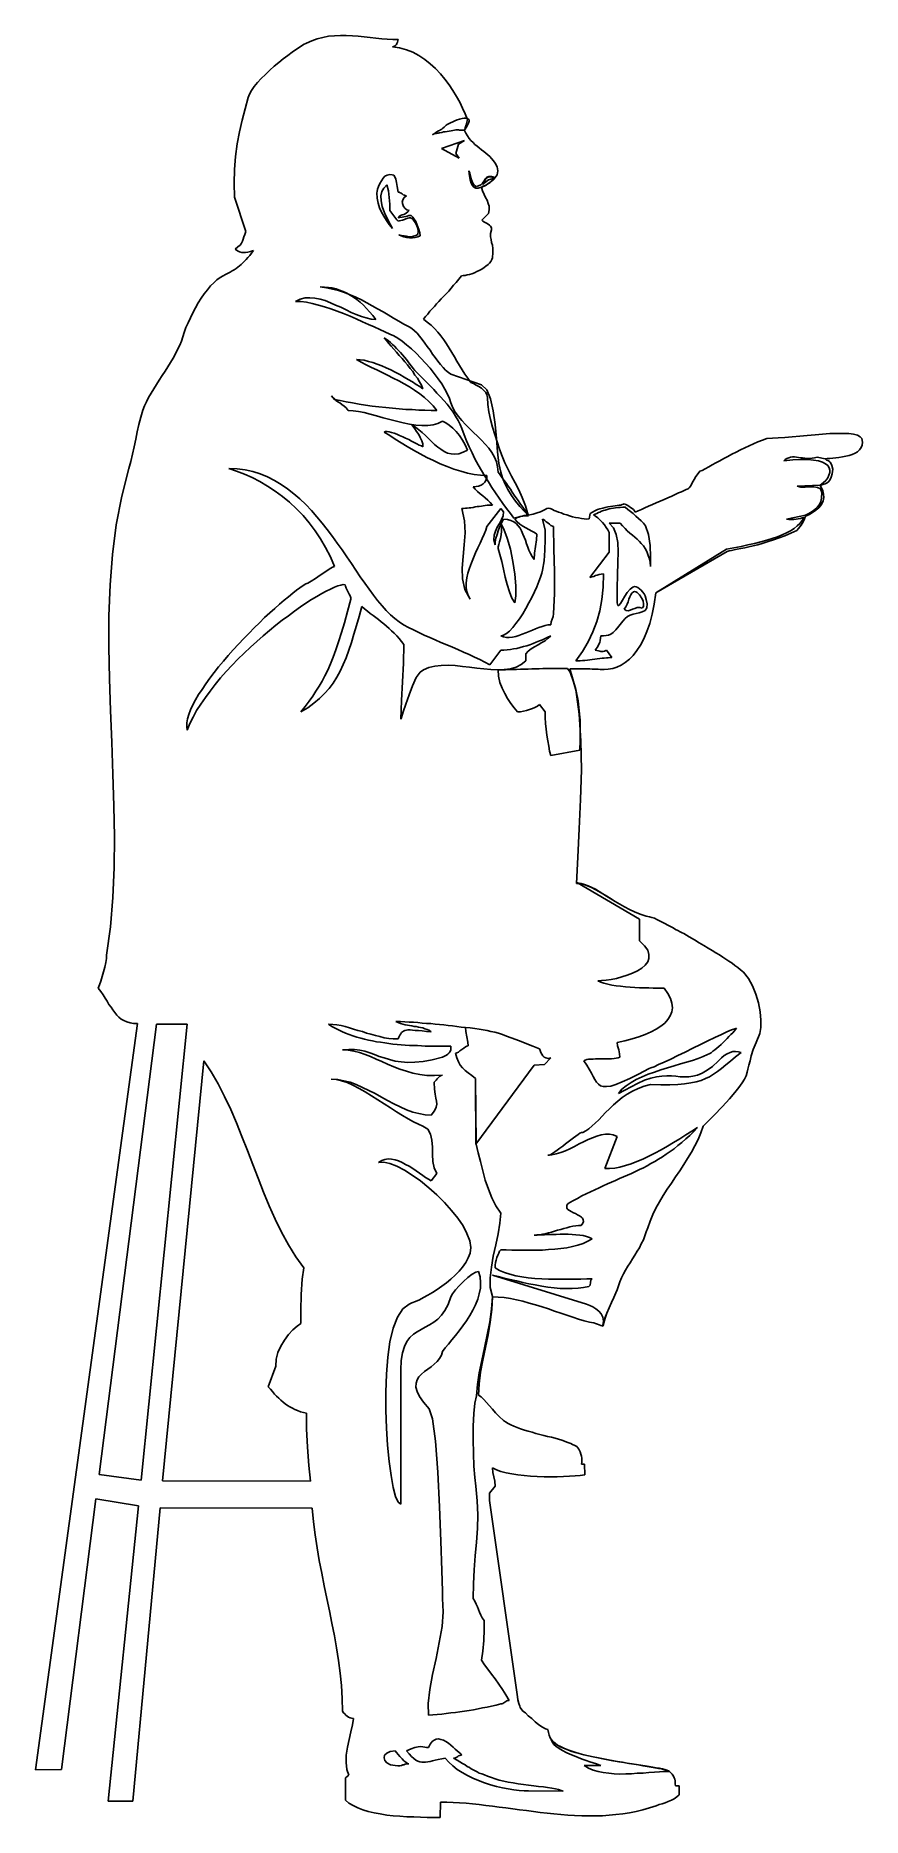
# Model space of a CAD drawing. Extents: x -631 to 173, y -3391 to -1658.
import ezdxf

# ---------------------------------------------------------------- set-up
doc = ezdxf.new("R2010")
doc.units = 0
doc.header["$LTSCALE"] = 1270
doc.header["$MEASUREMENT"] = 0
doc.layers.get('0').update_dxf_attribs({"linetype": 'CONTINUOUS'})

msp = doc.modelspace()

# ---------------------------------------------------------------- linework, layer by layer
at = {"linetype": 'CONTINUOUS'}
for p, q in [((-362.2, -1662.6), (-367.3, -1664.9)), ((-356.9, -1660.6), (-362.2, -1662.6)), ((-351.5, -1659.4), (-356.9, -1660.6)), ((-345.8, -1658.3), (-351.5, -1659.4)), ((-340.2, -1657.8), (-345.8, -1658.3)), ((-334.4, -1657.6), (-340.2, -1657.8)), ((-328.6, -1657.6), (-334.4, -1657.6)), ((-322.7, -1657.8), (-328.6, -1657.6)), ((-317.1, -1658.3), (-322.7, -1657.8)), ((-311.3, -1658.9), (-317.1, -1658.3)), ((-305.5, -1659.4), (-311.3, -1658.9)), ((-299.8, -1660.1), (-305.5, -1659.4)), ((-294.2, -1660.6), (-299.8, -1660.1)), ((-288.7, -1661.2), (-294.2, -1660.6)), ((-283.4, -1661.3), (-288.7, -1661.2)), ((-278.3, -1661.5), (-283.4, -1661.3)), ((-279.4, -1665.2), (-278.8, -1664)), ((-278.8, -1664), (-278.5, -1662.7)), ((-278.5, -1662.7), (-278.3, -1661.5)), ((-389.9, -1680.2), (-394.3, -1683.7)), ((-385.5, -1676.8), (-389.9, -1680.2)), ((-381.3, -1673.7), (-385.5, -1676.8)), ((-377.2, -1670.9), (-381.3, -1673.7)), ((-373.5, -1668.6), (-377.2, -1670.9)), ((-370.2, -1666.4), (-373.5, -1668.6)), ((-367.3, -1664.9), (-370.2, -1666.4)), ((-283.8, -1668.4), (-282.7, -1668.2)), ((-276.9, -1669.4), (-283.8, -1668.4)), ((-282.7, -1668.2), (-281.7, -1667.9)), ((-281.7, -1667.9), (-280.8, -1667.2)), ((-280.8, -1667.2), (-279.9, -1666.3)), ((-279.9, -1666.3), (-279.4, -1665.2)), ((-270.2, -1671.4), (-276.9, -1669.4)), ((-263.9, -1673.8), (-270.2, -1671.4)), ((-257.9, -1677), (-263.9, -1673.8)), ((-252.2, -1680.7), (-257.9, -1677)), ((-246.9, -1685), (-252.2, -1680.7)), ((-407.3, -1695.4), (-411.4, -1699.2)), ((-403.1, -1691.3), (-407.3, -1695.4)), ((-398.9, -1687.4), (-403.1, -1691.3)), ((-394.3, -1683.7), (-398.9, -1687.4)), ((-241.8, -1689.7), (-246.9, -1685)), ((-237.1, -1694.7), (-241.8, -1689.7)), ((-232.7, -1699.9), (-237.1, -1694.7)), ((-422.7, -1714.6), (-424.1, -1717.9)), ((-420.7, -1710.9), (-422.7, -1714.6)), ((-418.1, -1707.2), (-420.7, -1710.9)), ((-414.9, -1703.3), (-418.1, -1707.2)), ((-411.4, -1699.2), (-414.9, -1703.3)), ((-228.6, -1705.4), (-232.7, -1699.9)), ((-224.9, -1711), (-228.6, -1705.4)), ((-221.4, -1716.9), (-224.9, -1711)), ((-427.1, -1728.7), (-429.9, -1739.8)), ((-424.1, -1717.9), (-427.1, -1728.7)), ((-218.2, -1722.5), (-221.4, -1716.9)), ((-215.4, -1728.3), (-218.2, -1722.5)), ((-212.9, -1733.8), (-215.4, -1728.3)), ((-210.8, -1739.2), (-212.9, -1733.8)), ((-429.9, -1739.8), (-432.6, -1751.2)), ((-239.7, -1750.7), (-240.6, -1751.4)), ((-238.8, -1750.4), (-239.7, -1750.7)), ((-238, -1749.8), (-238.8, -1750.4)), ((-236.9, -1749.3), (-238, -1749.8)), ((-235.8, -1748.6), (-236.9, -1749.3)), ((-234.8, -1747.7), (-235.8, -1748.6)), ((-233.5, -1746.6), (-234.8, -1747.7)), ((-234.1, -1751.4), (-232.3, -1751.1)), ((-232.5, -1745.8), (-233.5, -1746.6)), ((-231.4, -1744.9), (-232.5, -1745.8)), ((-232.3, -1751.1), (-230.4, -1750.9)), ((-230.4, -1744), (-231.4, -1744.9)), ((-229.3, -1743.3), (-230.4, -1744)), ((-230.4, -1750.9), (-228.4, -1750.5)), ((-227.2, -1742.4), (-229.3, -1743.3)), ((-228.4, -1750.5), (-226.7, -1750.4)), ((-225.1, -1741.4), (-227.2, -1742.4)), ((-226.7, -1750.4), (-224.9, -1750)), ((-223, -1740.5), (-225.1, -1741.4)), ((-224.9, -1750), (-223.2, -1749.5)), ((-223.2, -1749.5), (-221.9, -1749.3)), ((-220.7, -1739.6), (-223, -1740.5)), ((-221.9, -1749.3), (-220.9, -1749.3)), ((-220.9, -1749.3), (-219.6, -1749.3)), ((-218.4, -1738.9), (-220.7, -1739.6)), ((-219.6, -1749.3), (-218.4, -1749.5)), ((-215.9, -1738.4), (-218.4, -1738.9)), ((-218.4, -1749.5), (-217.3, -1749.5)), ((-217.3, -1749.5), (-216.1, -1749.5)), ((-216.1, -1749.5), (-215, -1749.5)), ((-213.8, -1738), (-215.9, -1738.4)), ((-215, -1749.5), (-214, -1749.5)), ((-214, -1749.5), (-213.6, -1749.5)), ((-211.5, -1737.8), (-213.8, -1738)), ((-213.6, -1749.5), (-213.5, -1749.1)), ((-213.5, -1749.8), (-213.1, -1747.2)), ((-213.5, -1749.1), (-213.1, -1748.9)), ((-212.2, -1752.6), (-213.5, -1749.8)), ((-213.1, -1747.2), (-212, -1744.5)), ((-213.1, -1748.9), (-212.9, -1748.9)), ((-212.9, -1748.9), (-211.9, -1747)), ((-212, -1744.5), (-211.2, -1741.9)), ((-211.9, -1747), (-210.6, -1744.9)), ((-211.3, -1738.4), (-211.5, -1737.8)), ((-210.5, -1738.7), (-211.3, -1738.4)), ((-211.2, -1741.9), (-210.8, -1739.2)), ((-210.6, -1744.9), (-209.6, -1742.8)), ((-209.4, -1739.1), (-210.5, -1738.7)), ((-209.6, -1742.8), (-209, -1740.8)), ((-209, -1739.8), (-209.4, -1739.1)), ((-209, -1740.8), (-209, -1739.8)), ((-434.8, -1763), (-436.4, -1775.2)), ((-432.6, -1751.2), (-434.8, -1763)), ((-244.7, -1754.1), (-244.1, -1753.5)), ((-243.9, -1753.5), (-244.7, -1754.1)), ((-244.1, -1753.5), (-243.2, -1753.2)), ((-243.2, -1753.2), (-243.9, -1753.5)), ((-242.4, -1752.5), (-243.2, -1753.2)), ((-243.2, -1753.2), (-242.4, -1753)), ((-241.5, -1751.9), (-242.4, -1752.5)), ((-242.4, -1753), (-241.3, -1752.8)), ((-240.6, -1751.4), (-241.5, -1751.9)), ((-241.3, -1752.8), (-240.3, -1752.6)), ((-240.3, -1752.6), (-239.2, -1752.5)), ((-239.2, -1752.5), (-238.3, -1752.3)), ((-238.3, -1752.3), (-237.6, -1752.1)), ((-237.6, -1752.1), (-235.8, -1751.8)), ((-236, -1767.3), (-213.6, -1759.7)), ((-218.7, -1777), (-236, -1767.3)), ((-235.8, -1751.8), (-234.1, -1751.4)), ((-219.4, -1763.2), (-221.9, -1772.4)), ((-213.6, -1759.7), (-219.4, -1763.2)), ((-210.6, -1755.1), (-212.2, -1752.6)), ((-209, -1757.6), (-210.6, -1755.1)), ((-207.3, -1759.7), (-209, -1757.6)), ((-205.3, -1761.6), (-207.3, -1759.7)), ((-203.4, -1763.6), (-205.3, -1761.6)), ((-201.3, -1765.3), (-203.4, -1763.6)), ((-199.2, -1766.9), (-201.3, -1765.3)), ((-197.1, -1768.7), (-199.2, -1766.9)), ((-436.4, -1775.2), (-437.5, -1787.9)), ((-221.9, -1772.4), (-218.7, -1777)), ((-194.9, -1770.3), (-197.1, -1768.7)), ((-193, -1772), (-194.9, -1770.3)), ((-190.9, -1773.6), (-193, -1772)), ((-189, -1775.4), (-190.9, -1773.6)), ((-187.2, -1777.3), (-189, -1775.4)), ((-185.4, -1779.4), (-187.2, -1777.3)), ((-183.8, -1781.6), (-185.4, -1779.4)), ((-181.9, -1785.3), (-183.8, -1781.6)), ((-181.2, -1789.3), (-181.9, -1785.3)), ((-437.5, -1787.9), (-437.8, -1801.1)), ((-437.8, -1801.1), (-437.3, -1814.7)), ((-295.9, -1801.6), (-297.2, -1804.5)), ((-294.5, -1798.8), (-295.9, -1801.6)), ((-292.8, -1796.4), (-294.5, -1798.8)), ((-291, -1794.4), (-292.8, -1796.4)), ((-292.1, -1805.9), (-289.1, -1802.9)), ((-288.9, -1793.4), (-291, -1794.4)), ((-289.1, -1802.9), (-287.5, -1808.7)), ((-286.3, -1792.8), (-288.9, -1793.4)), ((-284.1, -1793), (-286.3, -1792.8)), ((-282.5, -1793.5), (-284.1, -1793)), ((-281.3, -1795), (-282.5, -1793.5)), ((-280.4, -1797.2), (-281.3, -1795)), ((-279.7, -1800.4), (-280.4, -1797.2)), ((-279, -1804.6), (-279.7, -1800.4)), ((-209.4, -1789.1), (-208.7, -1793.9)), ((-208.5, -1791.6), (-209.4, -1789.1)), ((-208.7, -1793.9), (-208, -1797.9)), ((-207.8, -1794.2), (-208.5, -1791.6)), ((-208, -1797.9), (-207.1, -1801.1)), ((-207.1, -1797.1), (-207.8, -1794.2)), ((-206.2, -1799.7), (-207.1, -1797.1)), ((-207.1, -1801.1), (-205.9, -1803.4)), ((-205.2, -1801.8), (-206.2, -1799.7)), ((-203.9, -1803.4), (-205.2, -1801.8)), ((-197.6, -1802.7), (-199.9, -1803.9)), ((-196, -1801.1), (-197.6, -1802.7)), ((-196, -1802.5), (-190.4, -1797.8)), ((-194.6, -1799), (-196, -1801.1)), ((-194.6, -1800.1), (-196, -1802.5)), ((-193.4, -1797.1), (-194.6, -1799)), ((-193.4, -1798.1), (-194.6, -1800.1)), ((-194.4, -1804.1), (-192.5, -1803.1)), ((-194.4, -1803.8), (-192.8, -1803.1)), ((-191.9, -1795.5), (-193.4, -1797.1)), ((-192.1, -1796.5), (-193.4, -1798.1)), ((-192.8, -1803.1), (-190.9, -1802)), ((-192.5, -1803.1), (-190.5, -1801.6)), ((-191.1, -1795.7), (-192.1, -1796.5)), ((-190, -1794.6), (-191.9, -1795.5)), ((-189.8, -1795.1), (-191.1, -1795.7)), ((-190.9, -1802), (-189.1, -1800.8)), ((-190.5, -1801.6), (-188.6, -1800.2)), ((-190.4, -1797.8), (-184.5, -1796.4)), ((-187.4, -1794.6), (-190, -1794.6)), ((-188.4, -1795.1), (-189.8, -1795.1)), ((-189.1, -1800.8), (-187.2, -1799.4)), ((-188.6, -1800.2), (-186.7, -1798.8)), ((-186.7, -1795.5), (-188.4, -1795.1)), ((-183.7, -1795.8), (-187.4, -1794.6)), ((-187.2, -1799.4), (-185.4, -1797.6)), ((-184.5, -1796.4), (-186.7, -1795.5)), ((-186.7, -1798.8), (-185.1, -1797.2)), ((-185.4, -1797.6), (-183.7, -1795.8)), ((-185.1, -1797.2), (-183.8, -1795.8)), ((-183.8, -1795.8), (-181.9, -1793.2)), ((-181.9, -1793.2), (-181.2, -1789.3)), ((-437.3, -1814.7), (-426.4, -1848.2)), ((-298.6, -1809.2), (-298.9, -1810.6)), ((-298.9, -1810.6), (-298.6, -1815.7)), ((-298.1, -1807.1), (-298.6, -1809.2)), ((-298.6, -1815.7), (-297.7, -1820.5)), ((-297.2, -1804.5), (-298.1, -1807.1)), ((-297.7, -1820.5), (-296.3, -1825.1)), ((-294.9, -1813.6), (-294, -1809.4)), ((-294.7, -1818.4), (-294.9, -1813.6)), ((-293.7, -1823.9), (-294.7, -1818.4)), ((-294, -1809.4), (-292.1, -1805.9)), ((-287.5, -1808.7), (-286.8, -1815.2)), ((-286.8, -1815.2), (-286.4, -1821.7)), ((-278.3, -1809.9), (-279, -1804.6)), ((-277.3, -1810.1), (-278.3, -1809.9)), ((-276.2, -1810.5), (-277.3, -1810.1)), ((-275.1, -1811), (-276.2, -1810.5)), ((-274.3, -1811.7), (-275.1, -1811)), ((-273.2, -1812.4), (-274.3, -1811.7)), ((-274.1, -1819.6), (-273.6, -1817.3)), ((-273.7, -1821.9), (-274.1, -1819.6)), ((-273.6, -1817.3), (-272.3, -1815.2)), ((-272.1, -1812.9), (-273.2, -1812.4)), ((-272.3, -1815.2), (-270.2, -1813.5)), ((-271.3, -1813.3), (-272.1, -1812.9)), ((-270.2, -1813.5), (-271.3, -1813.3)), ((-205.9, -1803.4), (-204.5, -1805)), ((-204.5, -1805), (-202.5, -1805.9)), ((-202.2, -1804.3), (-203.9, -1803.4)), ((-202.5, -1805.9), (-200.2, -1805.9)), ((-199.9, -1803.9), (-202.2, -1804.3)), ((-200.2, -1805.9), (-197.2, -1805)), ((-197.2, -1805), (-196, -1804.5)), ((-197.2, -1805), (-196, -1804.8)), ((-196, -1808.7), (-197.2, -1805)), ((-196, -1804.5), (-194.4, -1803.8)), ((-196, -1804.8), (-194.4, -1804.1)), ((-194.6, -1812.1), (-196, -1808.7)), ((-193.2, -1815), (-194.6, -1812.1)), ((-191.6, -1817.9), (-193.2, -1815)), ((-190.5, -1820.9), (-191.6, -1817.9)), ((-296.3, -1825.1), (-294.4, -1829.3)), ((-294.4, -1829.3), (-292.1, -1833.4)), ((-291.4, -1830.2), (-293.7, -1823.9)), ((-292.1, -1833.4), (-289.4, -1837.4)), ((-288, -1837.4), (-291.4, -1830.2)), ((-289.4, -1837.4), (-286.8, -1841.5)), ((-283.8, -1845.4), (-288, -1837.4)), ((-286.4, -1821.7), (-286.4, -1827.7)), ((-286.4, -1827.7), (-285.4, -1829)), ((-285.4, -1829), (-284.3, -1830.4)), ((-284.3, -1830.4), (-283.3, -1831.6)), ((-283.3, -1831.6), (-282.4, -1833)), ((-282.4, -1833), (-281.3, -1834.3)), ((-281.3, -1834.3), (-280.3, -1835.7)), ((-280.3, -1835.7), (-279.4, -1836.9)), ((-279.4, -1836.9), (-278.3, -1838.1)), ((-278.3, -1834.8), (-277.1, -1833.6)), ((-276.4, -1834.6), (-278.3, -1834.8)), ((-277.1, -1833.6), (-275.8, -1832.8)), ((-277.1, -1838), (-275.7, -1837.6)), ((-274.4, -1834.4), (-276.4, -1834.6)), ((-275.8, -1832.8), (-274.3, -1832.1)), ((-275.7, -1837.6), (-273.9, -1837.1)), ((-272.5, -1834.1), (-274.4, -1834.4)), ((-274.3, -1832.1), (-272.7, -1831.6)), ((-273.9, -1837.1), (-272.1, -1836.4)), ((-272.9, -1824), (-273.7, -1821.9)), ((-271.4, -1825.8), (-272.9, -1824)), ((-272.7, -1831.6), (-271.3, -1831.1)), ((-270.7, -1833.6), (-272.5, -1834.1)), ((-272.1, -1836.4), (-270.6, -1835.8)), ((-269.7, -1827), (-271.4, -1825.8)), ((-271.3, -1831.1), (-269.9, -1830.2)), ((-269.3, -1833.2), (-270.7, -1833.6)), ((-270.6, -1835.8), (-268.8, -1835.3)), ((-269.9, -1830.2), (-268.6, -1829.1)), ((-267.6, -1827.7), (-269.7, -1827)), ((-267.7, -1832.8), (-269.3, -1833.2)), ((-268.8, -1835.3), (-267.4, -1835)), ((-268.6, -1829.1), (-267.6, -1827.7)), ((-266.5, -1832.7), (-267.7, -1832.8)), ((-267.4, -1835), (-266.2, -1834.8)), ((-265.4, -1832.5), (-266.5, -1832.7)), ((-266.2, -1834.8), (-264.9, -1835.7)), ((-263.9, -1834.3), (-265.4, -1832.5)), ((-264.9, -1835.7), (-263.5, -1836.9)), ((-262.5, -1836.2), (-263.9, -1834.3)), ((-263.5, -1836.9), (-262.3, -1838.5)), ((-261, -1838.5), (-262.5, -1836.2)), ((-196.9, -1837.1), (-190.2, -1830.7)), ((-195.7, -1838.1), (-196.9, -1837.1)), ((-189.7, -1823.7), (-190.5, -1820.9)), ((-190.2, -1830.7), (-189.7, -1827)), ((-189.7, -1827), (-189.7, -1823.7)), ((-428.2, -1853.5), (-428.9, -1855.6)), ((-427.4, -1851), (-428.2, -1853.5)), ((-426.4, -1848.2), (-427.4, -1851)), ((-286.8, -1841.5), (-283.8, -1845.4)), ((-278.3, -1838.1), (-277.1, -1838)), ((-274.8, -1852.1), (-277.4, -1851.4)), ((-277.4, -1851.4), (-275.3, -1852.4)), ((-275.3, -1852.4), (-272.7, -1853.3)), ((-272.3, -1852.6), (-274.8, -1852.1)), ((-272.7, -1853.3), (-270, -1854)), ((-270, -1852.9), (-272.3, -1852.6)), ((-267.6, -1853.3), (-270, -1852.9)), ((-270, -1854), (-267.2, -1854.4)), ((-265.4, -1853.3), (-267.6, -1853.3)), ((-267.2, -1854.4), (-264.2, -1854.4)), ((-263.2, -1852.9), (-265.4, -1853.3)), ((-264.2, -1854.4), (-261.6, -1854)), ((-261, -1852.2), (-263.2, -1852.9)), ((-262.3, -1838.5), (-260.9, -1840.4)), ((-261.6, -1854), (-258.9, -1853.5)), ((-260, -1841), (-261, -1838.5)), ((-258.9, -1851.2), (-261, -1852.2)), ((-260.9, -1840.4), (-260, -1842.7)), ((-258.9, -1843.6), (-260, -1841)), ((-260, -1842.7), (-259.1, -1845.2)), ((-259.1, -1845.2), (-258.8, -1848)), ((-257.9, -1846.4), (-258.9, -1843.6)), ((-258.8, -1848), (-258.9, -1851.2)), ((-258.9, -1853.5), (-256.6, -1852.4)), ((-257.2, -1849.4), (-257.9, -1846.4)), ((-256.6, -1852.4), (-257.2, -1849.4)), ((-194.1, -1839.2), (-195.7, -1838.1)), ((-192.3, -1840.1), (-194.1, -1839.2)), ((-190.7, -1841), (-192.3, -1840.1)), ((-189.3, -1842), (-190.7, -1841)), ((-188.2, -1843.2), (-189.3, -1842)), ((-187.5, -1844.8), (-188.2, -1843.2)), ((-188.2, -1850.3), (-187.5, -1846.6)), ((-188.2, -1853.3), (-188.2, -1850.3)), ((-187.7, -1856.1), (-188.2, -1853.3)), ((-187.5, -1846.6), (-187.5, -1844.8)), ((-434.1, -1863.3), (-436.8, -1865.5)), ((-436.8, -1865.5), (-434.5, -1866.9)), ((-434.5, -1866.9), (-432.4, -1867.9)), ((-432, -1861.6), (-434.1, -1863.3)), ((-432.4, -1867.9), (-430.4, -1868.6)), ((-430.6, -1859.6), (-432, -1861.6)), ((-429.7, -1857.7), (-430.6, -1859.6)), ((-430.4, -1868.6), (-428.5, -1868.8)), ((-428.9, -1855.6), (-429.7, -1857.7)), ((-428.5, -1868.8), (-426.6, -1868.8)), ((-426.6, -1868.8), (-424.3, -1868.5)), ((-424.3, -1868.5), (-421.8, -1867.7)), ((-422.5, -1871.5), (-424.3, -1873.6)), ((-420.7, -1869.2), (-422.5, -1871.5)), ((-421.8, -1867.7), (-418.8, -1866.7)), ((-418.8, -1866.7), (-420.7, -1869.2)), ((-187.2, -1858.8), (-187.7, -1856.1)), ((-186.5, -1861.6), (-187.2, -1858.8)), ((-186, -1864.8), (-186.5, -1861.6)), ((-186.5, -1873.7), (-186, -1868.8)), ((-186, -1868.8), (-186, -1864.8)), ((-443.7, -1888.9), (-446, -1890.1)), ((-441.5, -1887.7), (-443.7, -1888.9)), ((-439.6, -1886.4), (-441.5, -1887.7)), ((-437.7, -1885.4), (-439.6, -1886.4)), ((-435.9, -1884.1), (-437.7, -1885.4)), ((-434.1, -1882.9), (-435.9, -1884.1)), ((-432.6, -1881.7), (-434.1, -1882.9)), ((-430.8, -1880.3), (-432.6, -1881.7)), ((-429.2, -1878.7), (-430.8, -1880.3)), ((-427.6, -1877.1), (-429.2, -1878.7)), ((-426, -1875.5), (-427.6, -1877.1)), ((-424.3, -1873.6), (-426, -1875.5)), ((-208.7, -1890), (-206.4, -1889.3)), ((-206.4, -1889.3), (-203.9, -1888.4)), ((-203.9, -1888.4), (-201.6, -1887.3)), ((-201.6, -1887.3), (-199.2, -1886.1)), ((-199.2, -1886.1), (-196.9, -1884.9)), ((-196.9, -1884.9), (-194.6, -1883.4)), ((-194.6, -1883.4), (-192.7, -1882)), ((-192.7, -1882), (-190.7, -1880.4)), ((-190.7, -1880.4), (-189.3, -1878.9)), ((-189.3, -1878.9), (-187.9, -1877.3)), ((-187.9, -1877.3), (-187, -1875.5)), ((-187, -1875.5), (-186.5, -1873.7)), ((-463.8, -1904.9), (-466.9, -1909)), ((-460.8, -1901.2), (-463.8, -1904.9)), ((-457.6, -1898.1), (-460.8, -1901.2)), ((-454.6, -1895.2), (-457.6, -1898.1)), ((-451.4, -1893), (-454.6, -1895.2)), ((-448.4, -1891.4), (-451.4, -1893)), ((-446, -1890.1), (-448.4, -1891.4)), ((-353.9, -1902.1), (-347.9, -1903)), ((-349.9, -1902.3), (-353.9, -1902.1)), ((-346, -1902.7), (-349.9, -1902.3)), ((-347.9, -1903), (-342, -1904.2)), ((-342.3, -1903.2), (-346, -1902.7)), ((-338.6, -1904.1), (-342.3, -1903.2)), ((-342, -1904.2), (-336.1, -1905.8)), ((-335.1, -1905.3), (-338.6, -1904.1)), ((-336.1, -1905.8), (-330.5, -1907.6)), ((-331.6, -1906.5), (-335.1, -1905.3)), ((-328.2, -1908.1), (-331.6, -1906.5)), ((-231.4, -1908.8), (-229, -1906.2)), ((-229, -1906.2), (-226.7, -1903.4)), ((-226.7, -1903.4), (-224.2, -1900.5)), ((-224.2, -1900.5), (-221.7, -1897.7)), ((-221.7, -1897.7), (-219.1, -1894.5)), ((-219.1, -1894.5), (-216.6, -1891.4)), ((-216.6, -1891.4), (-215, -1891.2)), ((-215, -1891.2), (-213.1, -1891)), ((-213.1, -1891), (-211, -1890.5)), ((-211, -1890.5), (-208.7, -1890)), ((-475.4, -1922.6), (-478, -1927.3)), ((-472.6, -1917.8), (-475.4, -1922.6)), ((-469.7, -1913.2), (-472.6, -1917.8)), ((-466.9, -1909), (-469.7, -1913.2)), ((-378.1, -1916.2), (-373.5, -1914.1)), ((-372.8, -1916.4), (-378.1, -1916.2)), ((-373.5, -1914.1), (-368.7, -1912.9)), ((-367.3, -1917.1), (-372.8, -1916.4)), ((-368.7, -1912.9), (-364, -1912.7)), ((-361.7, -1918.2), (-367.3, -1917.1)), ((-364, -1912.7), (-359.1, -1913.1)), ((-355.7, -1919.8), (-361.7, -1918.2)), ((-359.1, -1913.1), (-354.1, -1914.1)), ((-349.7, -1921.5), (-355.7, -1919.8)), ((-354.1, -1914.1), (-349.2, -1915.5)), ((-343.5, -1923.5), (-349.7, -1921.5)), ((-349.2, -1915.5), (-344.1, -1917.5)), ((-344.1, -1917.5), (-339, -1919.8)), ((-337.4, -1925.7), (-343.5, -1923.5)), ((-339, -1919.8), (-334, -1922)), ((-334, -1922), (-328.9, -1924.5)), ((-330.5, -1907.6), (-324.9, -1909.9)), ((-328.9, -1924.5), (-324, -1927)), ((-324.9, -1910.1), (-328.2, -1908.1)), ((-324.9, -1909.9), (-319.4, -1912.2)), ((-321.5, -1912.2), (-324.9, -1910.1)), ((-318.3, -1914.5), (-321.5, -1912.2)), ((-319.4, -1912.2), (-313.9, -1914.8)), ((-315.2, -1917.1), (-318.3, -1914.5)), ((-312, -1919.9), (-315.2, -1917.1)), ((-313.9, -1914.8), (-308.6, -1917.6)), ((-309, -1923.1), (-312, -1919.9)), ((-306, -1926.5), (-309, -1923.1)), ((-308.6, -1917.6), (-303.3, -1920.5)), ((-303.3, -1920.5), (-298.1, -1923.5)), ((-298.1, -1923.5), (-292.9, -1926.5)), ((-247.3, -1925.9), (-245.2, -1923.5)), ((-245.2, -1923.5), (-242.9, -1921.2)), ((-242.9, -1921.2), (-240.8, -1918.7)), ((-240.8, -1918.7), (-238.5, -1916.2)), ((-238.5, -1916.2), (-236.2, -1913.8)), ((-236.2, -1913.8), (-233.7, -1911.3)), ((-233.7, -1911.3), (-231.4, -1908.8)), ((-484.6, -1941.8), (-486.3, -1946.4)), ((-482.6, -1937), (-484.6, -1941.8)), ((-480.3, -1932.3), (-482.6, -1937)), ((-478, -1927.3), (-480.3, -1932.3)), ((-331.2, -1928), (-337.4, -1925.7)), ((-325, -1930.7), (-331.2, -1928)), ((-318.9, -1933.3), (-325, -1930.7)), ((-324, -1927), (-318.9, -1929.1)), ((-318.9, -1929.1), (-313.9, -1931)), ((-312.9, -1936), (-318.9, -1933.3)), ((-313.9, -1931), (-309.2, -1932.4)), ((-307, -1938.6), (-312.9, -1936)), ((-309.2, -1932.4), (-304.4, -1933.5)), ((-301.4, -1941.1), (-307, -1938.6)), ((-302.8, -1930), (-306, -1926.5)), ((-304.4, -1933.5), (-299.8, -1933.9)), ((-299.8, -1933.9), (-302.8, -1930)), ((-296.1, -1943.5), (-301.4, -1941.1)), ((-292.9, -1926.5), (-287.8, -1929.4)), ((-287.8, -1929.4), (-282.7, -1932.6)), ((-282.7, -1932.6), (-277.6, -1935.4)), ((-277.6, -1935.4), (-272.5, -1938.4)), ((-272.5, -1938.4), (-267.4, -1941.1)), ((-267.4, -1941.1), (-264.9, -1942.7)), ((-253.6, -1933.7), (-251.5, -1931)), ((-249.8, -1936.5), (-253.6, -1933.7)), ((-251.5, -1931), (-249.4, -1928.6)), ((-246.1, -1939.5), (-249.8, -1936.5)), ((-249.4, -1928.6), (-247.3, -1925.9)), ((-242.7, -1942.7), (-246.1, -1939.5)), ((-490.6, -1958.9), (-492.7, -1962.9)), ((-489, -1954.8), (-490.6, -1958.9)), ((-487.7, -1950.8), (-489, -1954.8)), ((-486.3, -1946.4), (-487.7, -1950.8)), ((-291, -1945.8), (-296.1, -1943.5)), ((-291.7, -1951.7), (-289.8, -1953.1)), ((-289.6, -1954.3), (-291.7, -1951.7)), ((-286.3, -1948), (-291, -1945.8)), ((-289.8, -1953.1), (-287.7, -1954.7)), ((-287.3, -1957.1), (-289.6, -1954.3)), ((-287.7, -1954.7), (-285.7, -1956.2)), ((-284.8, -1959.9), (-287.3, -1957.1)), ((-282.5, -1949.7), (-286.3, -1948)), ((-285.7, -1956.2), (-283.6, -1958.2)), ((-283.6, -1958.2), (-281.7, -1959.9)), ((-278.5, -1952), (-282.5, -1949.7)), ((-274.3, -1955), (-278.5, -1952)), ((-269.9, -1958.5), (-274.3, -1955)), ((-265.3, -1962.4), (-269.9, -1958.5)), ((-264.9, -1942.7), (-262.3, -1944.8)), ((-262.3, -1944.8), (-259.8, -1947.3)), ((-259.8, -1947.3), (-257.3, -1950.1)), ((-257.3, -1950.1), (-254.7, -1953.2)), ((-254.7, -1953.2), (-252.2, -1956.8)), ((-252.2, -1956.8), (-249.8, -1960.3)), ((-239.5, -1946.2), (-242.7, -1942.7)), ((-236.5, -1949.9), (-239.5, -1946.2)), ((-233.7, -1953.8), (-236.5, -1949.9)), ((-231.1, -1957.6), (-233.7, -1953.8)), ((-228.4, -1961.7), (-231.1, -1957.6)), ((-499.7, -1975.6), (-502.4, -1979.9)), ((-497.1, -1971.4), (-499.7, -1975.6)), ((-494.8, -1967.2), (-497.1, -1971.4)), ((-492.7, -1962.9), (-494.8, -1967.2)), ((-318.7, -1972.8), (-315, -1973)), ((-314.1, -1975.5), (-318.7, -1972.8)), ((-315, -1973), (-311.1, -1973.5)), ((-309.2, -1977.9), (-314.1, -1975.5)), ((-311.1, -1973.5), (-307, -1974.6)), ((-307, -1974.6), (-302.8, -1975.8)), ((-302.8, -1975.8), (-298.6, -1977.2)), ((-282.4, -1962.8), (-284.8, -1959.9)), ((-279.7, -1965.8), (-282.4, -1962.8)), ((-281.7, -1959.9), (-279.7, -1962.1)), ((-279.7, -1962.1), (-277.8, -1964)), ((-277.1, -1968.8), (-279.7, -1965.8)), ((-277.8, -1964), (-275.8, -1966.1)), ((-274.4, -1971.8), (-277.1, -1968.8)), ((-275.8, -1966.1), (-273.9, -1968.4)), ((-271.8, -1974.9), (-274.4, -1971.8)), ((-273.9, -1968.4), (-272.1, -1970.5)), ((-272.1, -1970.5), (-270.2, -1972.8)), ((-269.2, -1978.1), (-271.8, -1974.9)), ((-270.2, -1972.8), (-268.4, -1974.9)), ((-268.4, -1974.9), (-266.7, -1977.2)), ((-260.7, -1966.6), (-265.3, -1962.4)), ((-256.1, -1971.4), (-260.7, -1966.6)), ((-251.5, -1976.2), (-256.1, -1971.4)), ((-247.1, -1981.3), (-251.5, -1976.2)), ((-249.8, -1960.3), (-247.1, -1963.8)), ((-247.1, -1963.8), (-244.7, -1967.5)), ((-244.7, -1967.5), (-242.2, -1971)), ((-242.2, -1971), (-239.5, -1974.4)), ((-239.5, -1974.4), (-237.1, -1977.7)), ((-226, -1965.9), (-228.4, -1961.7)), ((-223.5, -1970.2), (-226, -1965.9)), ((-221, -1974.4), (-223.5, -1970.2)), ((-218.4, -1978.6), (-221, -1974.4)), ((-510.6, -1992.9), (-513.3, -1997.1)), ((-507.8, -1988.5), (-510.6, -1992.9)), ((-505, -1984.3), (-507.8, -1988.5)), ((-502.4, -1979.9), (-505, -1984.3)), ((-304.1, -1980.6), (-309.2, -1977.9)), ((-298.9, -1983), (-304.1, -1980.6)), ((-293.7, -1985.5), (-298.9, -1983)), ((-298.6, -1977.2), (-294.2, -1979)), ((-294.2, -1979), (-289.8, -1980.9)), ((-288.4, -1988.1), (-293.7, -1985.5)), ((-289.8, -1980.9), (-285.2, -1983)), ((-282.9, -1990.8), (-288.4, -1988.1)), ((-285.2, -1983), (-281, -1985.1)), ((-277.6, -1993.6), (-282.9, -1990.8)), ((-281, -1985.1), (-276.6, -1987.4)), ((-272.3, -1996.4), (-277.6, -1993.6)), ((-276.6, -1987.4), (-272.3, -1989.9)), ((-272.3, -1989.9), (-268.3, -1992.2)), ((-266.5, -1981.5), (-269.2, -1978.1)), ((-268.3, -1992.2), (-264.2, -1994.5)), ((-266.7, -1977.2), (-265.1, -1979.3)), ((-264, -1984.6), (-266.5, -1981.5)), ((-265.1, -1979.3), (-263.5, -1981.5)), ((-261.8, -1988), (-264, -1984.6)), ((-263.5, -1981.5), (-261.9, -1983.4)), ((-261.9, -1983.4), (-259.3, -1986)), ((-259.5, -1991.1), (-261.8, -1988)), ((-257.5, -1994.5), (-259.5, -1991.1)), ((-259.3, -1986), (-256.5, -1989)), ((-256.5, -1989), (-253.5, -1992)), ((-253.5, -1992), (-250.3, -1995.2)), ((-243.1, -1986.4), (-247.1, -1981.3)), ((-239.2, -1991.7), (-243.1, -1986.4)), ((-235.8, -1996.6), (-239.2, -1991.7)), ((-237.1, -1977.7), (-234.4, -1980.6)), ((-234.4, -1980.6), (-232, -1983.2)), ((-232, -1983.2), (-229.3, -1985.3)), ((-229.3, -1985.3), (-226.8, -1986.9)), ((-226.8, -1986.9), (-197.2, -1997.5)), ((-215.9, -1982.9), (-218.4, -1978.6)), ((-213.3, -1987.1), (-215.9, -1982.9)), ((-210.5, -1991.1), (-213.3, -1987.1)), ((-207.5, -1995.2), (-210.5, -1991.1)), ((-520.9, -2009.8), (-523, -2013.9)), ((-518.6, -2005.6), (-520.9, -2009.8)), ((-515.9, -2001.4), (-518.6, -2005.6)), ((-513.3, -1997.1), (-515.9, -2001.4)), ((-343, -2008.2), (-340.2, -2011.6)), ((-340.9, -2010.5), (-343, -2008.2)), ((-339, -2012.3), (-340.9, -2010.5)), ((-267, -1999.4), (-272.3, -1996.4)), ((-262.1, -2002.6), (-267, -1999.4)), ((-264.2, -1994.5), (-260.7, -1997)), ((-257.2, -2006.1), (-262.1, -2002.6)), ((-260.7, -1997), (-257.2, -1999.1)), ((-255.6, -1997.8), (-257.5, -1994.5)), ((-257.2, -1999.1), (-254, -2001.2)), ((-252.6, -2009.8), (-257.2, -2006.1)), ((-254, -2001.2), (-255.6, -1997.8)), ((-248.2, -2013.7), (-252.6, -2009.8)), ((-250.3, -1995.2), (-246.9, -1998.5)), ((-246.9, -1998.5), (-243.6, -2001.9)), ((-243.6, -2001.9), (-240.4, -2005.4)), ((-240.4, -2005.4), (-237.1, -2009)), ((-237.1, -2009), (-233.7, -2012.6)), ((-232.7, -2001.7), (-235.8, -1996.6)), ((-230.2, -2006.5), (-232.7, -2001.7)), ((-228.3, -2010.9), (-230.2, -2006.5)), ((-226.8, -2015.1), (-228.3, -2010.9)), ((-205, -1996.3), (-207.5, -1995.2)), ((-202.4, -1997.7), (-205, -1996.3)), ((-199.7, -1999.1), (-202.4, -1997.7)), ((-197.1, -2000.8), (-199.7, -1999.1)), ((-197.2, -1997.5), (-191.9, -2002.4)), ((-194.8, -2002.8), (-197.1, -2000.8)), ((-193, -2004.9), (-194.8, -2002.8)), ((-191.8, -2007.2), (-193, -2004.9)), ((-191.9, -2002.4), (-188.2, -2011.2)), ((-191.2, -2009.8), (-191.8, -2007.2)), ((-190.9, -2016.7), (-191.2, -2009.8)), ((-188.2, -2011.2), (-185.6, -2022.9)), ((-526.7, -2022), (-528.6, -2028.9)), ((-525.1, -2017.9), (-526.7, -2022)), ((-523, -2013.9), (-525.1, -2017.9)), ((-340.2, -2011.6), (-334.5, -2012.8)), ((-336.8, -2013.9), (-339, -2012.3)), ((-334.9, -2015.1), (-336.8, -2013.9)), ((-333, -2016.5), (-334.9, -2015.1)), ((-334.5, -2012.8), (-328.6, -2014.1)), ((-330.8, -2018.1), (-333, -2016.5)), ((-328.9, -2019.9), (-330.8, -2018.1)), ((-326.8, -2022.3), (-328.9, -2019.9)), ((-328.6, -2014.1), (-322.6, -2015.1)), ((-322, -2022.7), (-326.8, -2022.3)), ((-322.6, -2015.1), (-316.2, -2016.2)), ((-316.7, -2023.4), (-322, -2022.7)), ((-311.1, -2024.5), (-316.7, -2023.4)), ((-316.2, -2016.2), (-309.9, -2017.2)), ((-305.3, -2026), (-311.1, -2024.5)), ((-309.9, -2017.2), (-303.3, -2018.1)), ((-299.1, -2027.6), (-305.3, -2026)), ((-303.3, -2018.1), (-296.8, -2018.8)), ((-292.8, -2029.4), (-299.1, -2027.6)), ((-296.8, -2018.8), (-290.3, -2019.5)), ((-290.3, -2019.5), (-283.8, -2020.2)), ((-283.8, -2020.2), (-277.3, -2020.8)), ((-277.3, -2020.8), (-270.7, -2021.3)), ((-270.7, -2021.3), (-264.4, -2021.6)), ((-264.4, -2021.6), (-258.1, -2022)), ((-258.1, -2022), (-252.1, -2022.2)), ((-252.1, -2022.2), (-246.1, -2022.3)), ((-244.1, -2017.8), (-248.2, -2013.7)), ((-246.1, -2022.3), (-240.4, -2022.3)), ((-240.4, -2022.3), (-244.1, -2017.8)), ((-233.7, -2012.6), (-230.6, -2016.4)), ((-230.6, -2016.4), (-227.6, -2020.2)), ((-227.6, -2020.2), (-224.7, -2024.1)), ((-225.1, -2019.7), (-226.8, -2015.1)), ((-222.6, -2023.9), (-225.1, -2019.7)), ((-224.7, -2024.1), (-222.3, -2028)), ((-219.6, -2028.2), (-222.6, -2023.9)), ((-222.3, -2028), (-219.8, -2032)), ((-216.3, -2032.2), (-219.6, -2028.2)), ((-189.8, -2023.8), (-190.9, -2016.7)), ((-188.4, -2031.2), (-189.8, -2023.8)), ((-185.6, -2022.9), (-183.8, -2035.9)), ((-532, -2043.1), (-533.4, -2050.4)), ((-530.4, -2035.9), (-532, -2043.1)), ((-528.6, -2028.9), (-530.4, -2035.9)), ((-286.4, -2031.2), (-292.8, -2029.4)), ((-291.7, -2043.5), (-290.5, -2043)), ((-286.4, -2046.8), (-291.7, -2043.5)), ((-290.5, -2043), (-288.9, -2043)), ((-288.9, -2043), (-287, -2043.1)), ((-287, -2043.1), (-284.7, -2043.7)), ((-279.9, -2032.9), (-286.4, -2031.2)), ((-284.7, -2043.7), (-282.2, -2044.6)), ((-282.2, -2044.6), (-279.6, -2045.4)), ((-273.4, -2034.5), (-279.9, -2032.9)), ((-279.6, -2045.4), (-276.7, -2046.7)), ((-267.2, -2035.7), (-273.4, -2034.5)), ((-261, -2036.8), (-267.2, -2035.7)), ((-264.7, -2036.4), (-261.2, -2038.6)), ((-263.5, -2038), (-264.7, -2036.4)), ((-261.9, -2040.3), (-263.5, -2038)), ((-260.2, -2042.8), (-261.9, -2040.3)), ((-261.2, -2038.6), (-257.9, -2041.2)), ((-255.1, -2037.1), (-261, -2036.8)), ((-258.2, -2045.8), (-260.2, -2042.8)), ((-256.6, -2048.8), (-258.2, -2045.8)), ((-257.9, -2041.2), (-254.7, -2043.9)), ((-249.4, -2037.1), (-255.1, -2037.1)), ((-254.7, -2043.9), (-251.7, -2046.7)), ((-244.1, -2036.4), (-249.4, -2037.1)), ((-239.4, -2035.2), (-244.1, -2036.4)), ((-235, -2032.9), (-239.4, -2035.2)), ((-231.8, -2034.5), (-235, -2032.9)), ((-228.4, -2036.8), (-231.8, -2034.5)), ((-225.1, -2039.6), (-228.4, -2036.8)), ((-221.7, -2043), (-225.1, -2039.6)), ((-218.6, -2046.8), (-221.7, -2043)), ((-219.8, -2032), (-217.9, -2035.9)), ((-217.9, -2035.9), (-216.1, -2040)), ((-212.8, -2036.1), (-216.3, -2032.2)), ((-216.1, -2040), (-214, -2046)), ((-208.9, -2039.8), (-212.8, -2036.1)), ((-205, -2043.7), (-208.9, -2039.8)), ((-200.9, -2047.4), (-205, -2043.7)), ((-186.5, -2038.6), (-188.4, -2031.2)), ((-184.2, -2045.8), (-186.5, -2038.6)), ((-181.9, -2053), (-184.2, -2045.8)), ((-183.8, -2035.9), (-182.4, -2049.7)), ((134.7, -2045.4), (127.5, -2046)), ((141.9, -2044.9), (134.7, -2045.4)), ((148.6, -2044.7), (141.9, -2044.9)), ((154.8, -2044.7), (148.6, -2044.7)), ((160.2, -2044.9), (154.8, -2044.7)), ((165, -2045.6), (160.2, -2044.9)), ((168.9, -2046.5), (165, -2045.6)), ((-535, -2057.8), (-536.6, -2064.8)), ((-533.4, -2050.4), (-535, -2057.8)), ((-281, -2050.4), (-286.4, -2046.8)), ((-275.3, -2053.9), (-281, -2050.4)), ((-276.7, -2046.7), (-273.7, -2047.9)), ((-269.3, -2057.4), (-275.3, -2053.9)), ((-273.7, -2047.9), (-270.9, -2049.3)), ((-270.9, -2049.3), (-267.9, -2050.7)), ((-263.2, -2061.1), (-269.3, -2057.4)), ((-267.9, -2050.7), (-265.1, -2052.1)), ((-265.1, -2052.1), (-262.5, -2053.5)), ((-256.8, -2064.5), (-263.2, -2061.1)), ((-262.5, -2053.5), (-260, -2054.8)), ((-260, -2054.8), (-257.7, -2056)), ((-257.7, -2056), (-255.6, -2056.9)), ((-255.2, -2052), (-256.6, -2048.8)), ((-255.6, -2056.9), (-254, -2057.8)), ((-254.3, -2055), (-255.2, -2052)), ((-254, -2057.8), (-254.3, -2055)), ((-251.7, -2046.7), (-248.7, -2049.7)), ((-248.7, -2049.7), (-245.7, -2052.7)), ((-245.7, -2052.7), (-242.7, -2055.5)), ((-242.7, -2055.5), (-239.7, -2058)), ((-239.7, -2058), (-236.5, -2060.2)), ((-236.5, -2060.2), (-233.4, -2062.2)), ((-233.4, -2062.2), (-230.2, -2063.8)), ((-219.1, -2064.5), (-215, -2063.1)), ((-215.6, -2051.3), (-218.6, -2046.8)), ((-212.9, -2055.8), (-215.6, -2051.3)), ((-215, -2063.1), (-210.6, -2061)), ((-214, -2046), (-211.7, -2052)), ((-210.6, -2061), (-212.9, -2055.8)), ((-211.7, -2052), (-209, -2057.8)), ((-209, -2057.8), (-206.2, -2063.6)), ((-197.1, -2051.3), (-200.9, -2047.4)), ((-193.4, -2055.3), (-197.1, -2051.3)), ((-190, -2059.2), (-193.4, -2055.3)), ((-187, -2063.4), (-190, -2059.2)), ((-182.4, -2049.7), (-181.4, -2062.7)), ((-179.4, -2060.1), (-181.9, -2053)), ((-181.4, -2062.7), (-180.1, -2074)), ((-177, -2066.8), (-179.4, -2060.1)), ((50.8, -2062.9), (46.5, -2065)), ((54.8, -2060.8), (50.8, -2062.9)), ((59.1, -2058.8), (54.8, -2060.8)), ((63.5, -2056.7), (59.1, -2058.8)), ((67.7, -2055), (63.5, -2056.7)), ((71.9, -2053), (67.7, -2055)), ((76.3, -2051.3), (71.9, -2053)), ((80.6, -2049.7), (76.3, -2051.3)), ((85.9, -2049.5), (80.6, -2049.7)), ((91.7, -2049.1), (85.9, -2049.5)), ((98.2, -2048.6), (91.7, -2049.1)), ((105.3, -2048.1), (98.2, -2048.6)), ((112.5, -2047.4), (105.3, -2048.1)), ((119.9, -2046.7), (112.5, -2047.4)), ((127.5, -2046), (119.9, -2046.7)), ((166.4, -2063.9), (168.9, -2062.5)), ((171.5, -2047.9), (168.9, -2046.5)), ((168.9, -2062.5), (170.8, -2060.6)), ((170.8, -2060.6), (172.4, -2058.5)), ((172.9, -2049.8), (171.5, -2047.9)), ((172.4, -2058.5), (173.3, -2056)), ((173.5, -2053.2), (172.9, -2049.8)), ((173.3, -2056), (173.5, -2053.2)), ((-540.1, -2078.8), (-547.1, -2105.7)), ((-538.1, -2071.9), (-540.1, -2078.8)), ((-536.6, -2064.8), (-538.1, -2071.9)), ((-443, -2078.9), (-435.4, -2081.4)), ((-434.8, -2079.3), (-443, -2078.9)), ((-427.1, -2080.2), (-434.8, -2079.3)), ((-419.5, -2081.7), (-427.1, -2080.2)), ((-250.3, -2068), (-256.8, -2064.5)), ((-243.8, -2071.2), (-250.3, -2068)), ((-237.3, -2074.2), (-243.8, -2071.2)), ((-230.6, -2077), (-237.3, -2074.2)), ((-223.9, -2079.5), (-230.6, -2077)), ((-230.2, -2063.8), (-226.7, -2064.6)), ((-226.7, -2064.6), (-223, -2064.8)), ((-217.3, -2081.6), (-223.9, -2079.5)), ((-223, -2064.8), (-219.1, -2064.5)), ((-206.2, -2063.6), (-203.4, -2069.4)), ((-203.4, -2069.4), (-200.4, -2075.2)), ((-200.4, -2075.2), (-197.1, -2080.9)), ((-184.5, -2067.8), (-187, -2063.4)), ((-182.6, -2072.4), (-184.5, -2067.8)), ((-181.4, -2077.3), (-182.6, -2072.4)), ((-181, -2082.5), (-181.4, -2077.3)), ((-180.1, -2074), (-178.4, -2082.5)), ((-174.3, -2073.3), (-177, -2066.8)), ((-171.1, -2079.8), (-174.3, -2073.3)), ((-167.8, -2086.2), (-171.1, -2079.8)), ((20.6, -2079.1), (17.5, -2080.9)), ((24, -2077.3), (20.6, -2079.1)), ((27.3, -2075.4), (24, -2077.3)), ((31, -2073.5), (27.3, -2075.4)), ((34.7, -2071.4), (31, -2073.5)), ((38.6, -2069.2), (34.7, -2071.4)), ((42.5, -2067.1), (38.6, -2069.2)), ((46.5, -2065), (42.5, -2067.1)), ((98.5, -2070.1), (97, -2071.5)), ((97, -2071.5), (105.8, -2070.5)), ((100.1, -2069.1), (98.5, -2070.1)), ((101.9, -2068.4), (100.1, -2069.1)), ((103.7, -2067.8), (101.9, -2068.4)), ((105.4, -2067.6), (103.7, -2067.8)), ((107.4, -2067.6), (105.4, -2067.6)), ((105.8, -2070.5), (113.5, -2070.1)), ((109.3, -2067.8), (107.4, -2067.6)), ((111.2, -2068), (109.3, -2067.8)), ((113.2, -2068.4), (111.2, -2068)), ((115.3, -2068.5), (113.2, -2068.4)), ((113.5, -2070.1), (120.4, -2070.1)), ((117.4, -2068.9), (115.3, -2068.5)), ((119.7, -2069.1), (117.4, -2068.9)), ((122, -2069.1), (119.7, -2069.1)), ((120.4, -2070.1), (126, -2070.6)), ((124.5, -2068.9), (122, -2069.1)), ((126.9, -2068.5), (124.5, -2068.9)), ((126, -2070.6), (130.8, -2071.5)), ((129.4, -2067.8), (126.9, -2068.5)), ((137.3, -2069.6), (129.4, -2067.8)), ((130.8, -2071.5), (134.7, -2072.8)), ((134.7, -2072.8), (137.7, -2074.3)), ((137.3, -2069.6), (139.3, -2069.2)), ((138.7, -2070.6), (137.3, -2069.6)), ((138.7, -2070.6), (137.3, -2069.6)), ((137.7, -2074.3), (139.8, -2076.1)), ((139.8, -2071.2), (138.7, -2070.6)), ((139.8, -2071.2), (138.7, -2070.6)), ((139.3, -2069.2), (141.7, -2069.1)), ((140.5, -2071.5), (139.8, -2071.2)), ((140.5, -2071.5), (139.8, -2071.2)), ((139.8, -2076.1), (141.2, -2078.2)), ((141.4, -2071.9), (140.5, -2071.5)), ((141.4, -2071.9), (140.5, -2071.5)), ((141.2, -2078.2), (141.9, -2080.5)), ((142.1, -2072.6), (141.4, -2071.9)), ((142.1, -2072.6), (141.4, -2071.9)), ((141.7, -2069.1), (144.6, -2068.7)), ((141.9, -2080.5), (141.7, -2082.8)), ((142.8, -2073.8), (142.1, -2072.6)), ((142.8, -2073.8), (142.1, -2072.6)), ((143.7, -2076.1), (142.8, -2073.8)), ((143.7, -2076.1), (142.8, -2073.8)), ((144.9, -2079.5), (143.7, -2076.1)), ((144.9, -2079.5), (143.7, -2076.1)), ((144.2, -2083.9), (144.9, -2079.5)), ((144.2, -2083.9), (144.9, -2079.5)), ((144.6, -2068.7), (147.6, -2068.5)), ((147.6, -2068.5), (150.7, -2068.2)), ((150.7, -2068.2), (154.1, -2067.6)), ((154.1, -2067.6), (157.4, -2066.9)), ((157.4, -2066.9), (160.6, -2066.2)), ((160.6, -2066.2), (163.6, -2065.2)), ((163.6, -2065.2), (166.4, -2063.9)), ((-435.4, -2081.4), (-427.8, -2084.4)), ((-427.8, -2084.4), (-420.2, -2087.7)), ((-420.2, -2087.7), (-412.6, -2091.6)), ((-412.3, -2084), (-419.5, -2081.7)), ((-412.6, -2091.6), (-405.2, -2096)), ((-405.2, -2087), (-412.3, -2084)), ((-398.5, -2090.4), (-405.2, -2087)), ((-405.2, -2096), (-397.8, -2100.8)), ((-392, -2094.3), (-398.5, -2090.4)), ((-385.7, -2098.7), (-392, -2094.3)), ((-210.8, -2083.3), (-217.3, -2081.6)), ((-204.3, -2084.7), (-210.8, -2083.3)), ((-205.3, -2096.6), (-202.4, -2096.4)), ((-203.2, -2099), (-205.3, -2096.6)), ((-197.9, -2085.5), (-204.3, -2084.7)), ((-202.4, -2096.4), (-199.9, -2095.9)), ((-199.9, -2095.9), (-197.4, -2095.1)), ((-191.8, -2085.8), (-197.9, -2085.5)), ((-197.4, -2095.1), (-195.5, -2093.9)), ((-197.1, -2080.9), (-193.9, -2086.3)), ((-195.5, -2093.9), (-193.9, -2092.3)), ((-193.9, -2086.3), (-190.4, -2091.8)), ((-193.9, -2092.3), (-192.8, -2090.6)), ((-192.8, -2090.6), (-191.9, -2088.3)), ((-191.9, -2088.3), (-191.8, -2085.8)), ((-190.4, -2091.8), (-187, -2097.3)), ((-187, -2097.3), (-183.5, -2102.5)), ((-178.9, -2085.1), (-181, -2082.5)), ((-177, -2087.9), (-178.9, -2085.1)), ((-178.4, -2082.5), (-176.8, -2087.9)), ((-174.9, -2090.6), (-177, -2087.9)), ((-176.8, -2087.9), (-174.5, -2093.6)), ((-172.9, -2093.4), (-174.9, -2090.6)), ((-174.5, -2093.6), (-171.5, -2099.4)), ((-171, -2096.2), (-172.9, -2093.4)), ((-169, -2099), (-171, -2096.2)), ((-164.3, -2092.9), (-167.8, -2086.2)), ((-160.9, -2099.7), (-164.3, -2092.9)), ((5.1, -2097.8), (3.9, -2098.5)), ((6.5, -2095.7), (5.1, -2097.8)), ((7.9, -2092.9), (6.5, -2095.7)), ((9.7, -2089.7), (7.9, -2092.9)), ((11.6, -2086.5), (9.7, -2089.7)), ((13.6, -2083.7), (11.6, -2086.5)), ((15.5, -2081.6), (13.6, -2083.7)), ((17.5, -2080.9), (15.5, -2081.6)), ((132.4, -2095.1), (110, -2096)), ((110, -2096), (113.5, -2096.9)), ((113.5, -2096.9), (117.8, -2096.9)), ((117.8, -2096.9), (122.2, -2096.7)), ((122.2, -2096.7), (126.2, -2096.6)), ((126.2, -2096.6), (129.9, -2097.3)), ((129.9, -2097.3), (132.6, -2098.8)), ((135.4, -2092.9), (132.4, -2095.1)), ((132.4, -2095.3), (135, -2094.4)), ((132.4, -2095.3), (135, -2094.4)), ((133.8, -2097.8), (132.4, -2095.3)), ((133.8, -2097.8), (132.4, -2095.3)), ((134.9, -2100.6), (133.8, -2097.8)), ((134.9, -2100.6), (133.8, -2097.8)), ((135, -2094.4), (137.3, -2093.7)), ((135, -2094.4), (137.3, -2093.7)), ((137.9, -2090.4), (135.4, -2092.9)), ((137.3, -2093.7), (139.1, -2092.7)), ((137.3, -2093.7), (139.1, -2092.7)), ((139.8, -2087.9), (137.9, -2090.4)), ((139.1, -2092.7), (140.9, -2091.4)), ((139.1, -2092.7), (140.9, -2091.4)), ((141, -2085.3), (139.8, -2087.9)), ((140.9, -2091.4), (142.1, -2089.7)), ((140.9, -2091.4), (142.1, -2089.7)), ((141.7, -2082.8), (141, -2085.3)), ((142.1, -2089.7), (143.1, -2087.2)), ((142.1, -2089.7), (143.1, -2087.2)), ((143.1, -2087.2), (144.2, -2083.9)), ((143.1, -2087.2), (144.2, -2083.9)), ((-547.1, -2105.7), (-552.4, -2133.8)), ((-397.8, -2100.8), (-390.8, -2106.1)), ((-390.8, -2106.1), (-383.9, -2111.7)), ((-379.7, -2103.4), (-385.7, -2098.7)), ((-383.9, -2111.7), (-377.2, -2118.1)), ((-373.7, -2108.5), (-379.7, -2103.4)), ((-368, -2114), (-373.7, -2108.5)), ((-362.6, -2119.8), (-368, -2114)), ((-200.9, -2101.3), (-203.2, -2099)), ((-198.5, -2103.4), (-200.9, -2101.3)), ((-195.8, -2105.4), (-198.5, -2103.4)), ((-197.2, -2115.4), (-195.3, -2115.1)), ((-193.4, -2107.5), (-195.8, -2105.4)), ((-195.3, -2115.1), (-193.4, -2114.9)), ((-190.9, -2109.6), (-193.4, -2107.5)), ((-193.4, -2114.9), (-191.6, -2114.7)), ((-191.6, -2114.7), (-189.8, -2114.5)), ((-188.6, -2111.9), (-190.9, -2109.6)), ((-189.8, -2114.5), (-188.1, -2114.4)), ((-186.5, -2114.4), (-188.6, -2111.9)), ((-188.1, -2114.4), (-186.5, -2114.4)), ((-183.5, -2102.5), (-179.8, -2107.7)), ((-179.8, -2107.7), (-176.3, -2112.8)), ((-176.3, -2112.8), (-172.7, -2117.7)), ((-171.5, -2099.4), (-167.8, -2105)), ((-167.1, -2101.8), (-169, -2099)), ((-167.8, -2105), (-163.9, -2110.5)), ((-165.2, -2104.7), (-167.1, -2101.8)), ((-163.2, -2107.3), (-165.2, -2104.7)), ((-163.9, -2110.5), (-159.7, -2115.8)), ((-161.5, -2110), (-163.2, -2107.3)), ((-159.7, -2112.6), (-161.5, -2110)), ((-157.6, -2107.1), (-160.9, -2099.7)), ((-157.9, -2115.1), (-159.7, -2112.6)), ((-156.2, -2117.5), (-157.9, -2115.1)), ((-154.4, -2115.2), (-157.6, -2107.1)), ((-151.8, -2124.2), (-154.4, -2115.2)), ((-67.1, -2115.1), (-69.3, -2115.4)), ((-65, -2114.9), (-67.1, -2115.1)), ((-63.1, -2114.5), (-65, -2114.9)), ((-61.5, -2114.4), (-63.1, -2114.5)), ((-60.1, -2114), (-61.5, -2114.4)), ((-59, -2113.7), (-60.1, -2114)), ((-58.2, -2113.3), (-59, -2113.7)), ((-56.7, -2114), (-58.2, -2113.3)), ((-55.3, -2114.7), (-56.7, -2114)), ((-53.8, -2115.6), (-55.3, -2114.7)), ((-30.8, -2114), (-34.5, -2115.6)), ((-27, -2112.4), (-30.8, -2114)), ((-23.1, -2110.7), (-27, -2112.4)), ((-19.4, -2108.9), (-23.1, -2110.7)), ((-15.7, -2107.3), (-19.4, -2108.9)), ((-12, -2105.7), (-15.7, -2107.3)), ((-8.6, -2104.1), (-12, -2105.7)), ((-5.5, -2102.7), (-8.6, -2104.1)), ((-2.6, -2101.5), (-5.5, -2102.7)), ((0, -2100.3), (-2.6, -2101.5)), ((2.1, -2099.4), (0, -2100.3)), ((3.9, -2098.5), (2.1, -2099.4)), ((131.7, -2113.8), (129.9, -2116.3)), ((131, -2117.2), (133.8, -2113.8)), ((131, -2117.2), (133.8, -2113.8)), ((133.1, -2111), (131.7, -2113.8)), ((132.6, -2098.8), (134, -2102.2)), ((133.8, -2107.7), (133.1, -2111)), ((134, -2102.2), (133.8, -2107.7)), ((133.8, -2113.8), (135.4, -2110.3)), ((133.8, -2113.8), (135.4, -2110.3)), ((135.7, -2103.8), (134.9, -2100.6)), ((135.7, -2103.8), (134.9, -2100.6)), ((135.4, -2110.3), (135.9, -2107)), ((135.4, -2110.3), (135.9, -2107)), ((135.9, -2107), (135.7, -2103.8)), ((135.9, -2107), (135.7, -2103.8)), ((-377.2, -2118.1), (-370.7, -2124.6)), ((-370.7, -2124.6), (-364.7, -2131.8)), ((-364.7, -2131.8), (-358.9, -2139.4)), ((-357.3, -2125.8), (-362.6, -2119.8)), ((-352, -2132), (-357.3, -2125.8)), ((-347.1, -2138.3), (-352, -2132)), ((-216.1, -2117.7), (-214.5, -2117.7)), ((-213.5, -2129.7), (-216.1, -2117.7)), ((-214.5, -2117.7), (-212.8, -2117.5)), ((-212.9, -2141.5), (-213.5, -2129.7)), ((-212.8, -2117.5), (-211, -2117.4)), ((-211, -2117.4), (-209.2, -2117.2)), ((-209.2, -2117.2), (-207.3, -2117)), ((-207.3, -2117), (-205.3, -2116.7)), ((-205.3, -2116.7), (-203.2, -2116.3)), ((-203.2, -2116.3), (-201.3, -2115.9)), ((-201.3, -2115.9), (-199.4, -2115.8)), ((-199.4, -2115.8), (-197.2, -2115.4)), ((-178.4, -2117.7), (-191.8, -2135.3)), ((-181.7, -2135.9), (-179.6, -2132.3)), ((-179.6, -2132.3), (-177.7, -2128.6)), ((-175.6, -2121.1), (-178.4, -2117.7)), ((-177.7, -2135.9), (-178.4, -2132)), ((-178.4, -2132), (-175.2, -2137.8)), ((-176.8, -2130), (-178, -2132.7)), ((-177.7, -2128.6), (-176.1, -2124.9)), ((-175.6, -2128.3), (-176.8, -2130)), ((-176.1, -2124.9), (-175.6, -2121.1)), ((-171.9, -2128.6), (-175.6, -2128.3)), ((-172.7, -2117.7), (-169, -2122.6)), ((-168.5, -2129.3), (-171.9, -2128.6)), ((-169, -2122.6), (-165.5, -2127.2)), ((-165.7, -2130.8), (-168.5, -2129.3)), ((-163.4, -2132.3), (-165.7, -2130.8)), ((-165.5, -2127.2), (-164.4, -2127)), ((-162.9, -2127), (-164.8, -2128.3)), ((-164.8, -2128.3), (-162.5, -2130.8)), ((-164.4, -2127), (-163, -2126.7)), ((-161.3, -2134.5), (-163.4, -2132.3)), ((-163, -2126.7), (-161.3, -2126.2)), ((-160.9, -2126.2), (-162.9, -2127)), ((-162.5, -2130.8), (-159.9, -2133)), ((-161.3, -2126.2), (-159.5, -2125.6)), ((-159, -2125.6), (-160.9, -2126.2)), ((-159.7, -2115.8), (-155.5, -2120.5)), ((-159.5, -2125.6), (-157.6, -2125.1)), ((-157, -2125.1), (-159, -2125.6)), ((-157.6, -2125.1), (-155.5, -2124.6)), ((-155.3, -2124.9), (-157, -2125.1)), ((-154.6, -2119.8), (-156.2, -2117.5)), ((-155.5, -2120.5), (-151.2, -2124.8)), ((-155.5, -2124.6), (-153.5, -2124.2)), ((-153.9, -2124.8), (-155.3, -2124.9)), ((-153, -2122.1), (-154.6, -2119.8)), ((-152.5, -2124.8), (-153.9, -2124.8)), ((-153.5, -2124.2), (-151.4, -2124.1)), ((-151.4, -2124.1), (-153, -2122.1)), ((-151.2, -2124.8), (-152.5, -2124.8)), ((-146.8, -2123.4), (-151.8, -2124.2)), ((-142.8, -2122.1), (-146.8, -2123.4)), ((-139.6, -2120.9), (-142.8, -2122.1)), ((-137.1, -2119.6), (-139.6, -2120.9)), ((-135.2, -2139), (-137.8, -2128.3)), ((-137.8, -2128.3), (-136.8, -2128.6)), ((-135.2, -2118.6), (-137.1, -2119.6)), ((-136.8, -2128.6), (-135.4, -2129.3)), ((-135.4, -2129.3), (-134, -2130.6)), ((-133.6, -2117.9), (-135.2, -2118.6)), ((-134, -2130.6), (-132.4, -2131.8)), ((-132, -2117.5), (-133.6, -2117.9)), ((-132.4, -2131.8), (-131, -2133)), ((-130.4, -2117.9), (-132, -2117.5)), ((-129.4, -2118.2), (-130.4, -2117.9)), ((-128, -2118.9), (-129.4, -2118.2)), ((-126.4, -2119.6), (-128, -2118.9)), ((-124.3, -2120.4), (-126.4, -2119.6)), ((-122, -2121.2), (-124.3, -2120.4)), ((-119.7, -2122.1), (-122, -2121.2)), ((-117, -2123.2), (-119.7, -2122.1)), ((-114.2, -2124.1), (-117, -2123.2)), ((-111.4, -2124.9), (-114.2, -2124.1)), ((-108.4, -2125.8), (-111.4, -2124.9)), ((-105.6, -2126.5), (-108.4, -2125.8)), ((-102.6, -2127), (-105.6, -2126.5)), ((-99.9, -2127.6), (-102.6, -2127)), ((-97.1, -2127.9), (-99.9, -2127.6)), ((-94.6, -2128.1), (-97.1, -2127.9)), ((-92.2, -2127.9), (-94.6, -2128.1)), ((-91.5, -2122.8), (-92.2, -2127.9)), ((-89.2, -2121.4), (-91.5, -2122.8)), ((-86.7, -2120), (-89.2, -2121.4)), ((-86.5, -2123.2), (-88.1, -2123.9)), ((-88.1, -2123.9), (-86, -2125.3)), ((-84.2, -2118.9), (-86.7, -2120)), ((-84.9, -2122.5), (-86.5, -2123.2)), ((-86, -2125.3), (-83.9, -2127)), ((-83.4, -2121.8), (-84.9, -2122.5)), ((-81.8, -2118.1), (-84.2, -2118.9)), ((-83.9, -2127), (-81.6, -2129)), ((-81.8, -2121.2), (-83.4, -2121.8)), ((-79.1, -2117.4), (-81.8, -2118.1)), ((-80.2, -2120.5), (-81.8, -2121.2)), ((-81.6, -2129), (-79.5, -2131.3)), ((-78.4, -2119.8), (-80.2, -2120.5)), ((-79.5, -2131.3), (-77.5, -2133.8)), ((-76.7, -2116.7), (-79.1, -2117.4)), ((-76.7, -2119.3), (-78.4, -2119.8)), ((-74, -2116.1), (-76.7, -2116.7)), ((-74.7, -2118.8), (-76.7, -2119.3)), ((-72.8, -2118.2), (-74.7, -2118.8)), ((-71.6, -2115.8), (-74, -2116.1)), ((-73, -2132), (-62.2, -2132)), ((-68.6, -2136.7), (-73, -2132)), ((-70.9, -2117.9), (-72.8, -2118.2)), ((-69.3, -2115.4), (-71.6, -2115.8)), ((-68.7, -2117.5), (-70.9, -2117.9)), ((-66.6, -2117.2), (-68.7, -2117.5)), ((-64.5, -2116.8), (-66.6, -2117.2)), ((-62.2, -2116.7), (-64.5, -2116.8)), ((-59.7, -2116.5), (-62.2, -2116.7)), ((-62.2, -2132), (-59.9, -2134.8)), ((-57.3, -2116.5), (-59.7, -2116.5)), ((-54.8, -2118.6), (-57.3, -2116.5)), ((-52.2, -2120.7), (-54.8, -2118.6)), ((-52.2, -2116.7), (-53.8, -2115.6)), ((-50.6, -2117.9), (-52.2, -2116.7)), ((-49.5, -2122.8), (-52.2, -2120.7)), ((-49.3, -2118.9), (-50.6, -2117.9)), ((-46.9, -2125.1), (-49.5, -2122.8)), ((-48.3, -2120.2), (-49.3, -2118.9)), ((-47.6, -2121.4), (-48.3, -2120.2)), ((-44.8, -2120.2), (-47.6, -2121.4)), ((-44.2, -2127.4), (-46.9, -2125.1)), ((-41.4, -2118.8), (-44.8, -2120.2)), ((-41.8, -2129.7), (-44.2, -2127.4)), ((-39.5, -2132.2), (-41.8, -2129.7)), ((-38.1, -2117.2), (-41.4, -2118.8)), ((-37.4, -2134.8), (-39.5, -2132.2)), ((-34.5, -2115.6), (-38.1, -2117.2)), ((118.1, -2124.4), (99.6, -2128.1)), ((99.6, -2128.1), (102.1, -2128.5)), ((102.1, -2128.5), (104.4, -2128.6)), ((104.4, -2128.6), (106.7, -2128.5)), ((106.7, -2128.5), (109, -2128.1)), ((109, -2128.1), (111.1, -2127.8)), ((112.7, -2132.3), (110.2, -2134.8)), ((111.1, -2127.8), (113.2, -2127.4)), ((114.9, -2129.5), (112.7, -2132.3)), ((113.2, -2127.4), (114.9, -2127)), ((113.9, -2133.9), (114.9, -2132.3)), ((114.1, -2133.8), (115.1, -2132)), ((116.5, -2126.7), (114.9, -2129.5)), ((114.9, -2127), (116.5, -2126.7)), ((114.9, -2132.3), (115.8, -2130.6)), ((115.1, -2132), (116, -2130.2)), ((115.8, -2130.6), (116.7, -2128.8)), ((116, -2130.2), (116.9, -2128.5)), ((116.7, -2128.8), (117.4, -2127)), ((116.9, -2128.5), (117.6, -2126.5)), ((117.4, -2127), (118.3, -2125.1)), ((117.6, -2126.5), (118.5, -2124.6)), ((120.6, -2123), (118.1, -2124.4)), ((118.3, -2125.1), (119.9, -2124.6)), ((118.5, -2124.6), (119.7, -2124.2)), ((119.7, -2124.2), (120.9, -2123.7)), ((119.9, -2124.6), (121.1, -2124.1)), ((123.1, -2121.6), (120.6, -2123)), ((120.9, -2123.7), (122, -2123.2)), ((121.1, -2124.1), (122.2, -2123.5)), ((122, -2123.2), (123.1, -2122.8)), ((122.2, -2123.5), (123.2, -2122.8)), ((125.5, -2120), (123.1, -2121.6)), ((123.1, -2122.8), (123.9, -2122.3)), ((123.2, -2122.8), (124.1, -2122.3)), ((123.9, -2122.3), (125, -2121.8)), ((124.1, -2122.3), (125, -2121.8)), ((125, -2121.8), (125.9, -2121.1)), ((125, -2121.8), (125.9, -2121.1)), ((127.8, -2118.2), (125.5, -2120)), ((125.9, -2121.1), (126.9, -2120.5)), ((125.9, -2121.1), (126.9, -2120.5)), ((126.9, -2120.5), (131, -2117.2)), ((126.9, -2120.5), (131, -2117.2)), ((129.9, -2116.3), (127.8, -2118.2)), ((-552.4, -2133.8), (-556.1, -2162.7)), ((-358.9, -2139.4), (-353.6, -2147.3)), ((-353.6, -2147.3), (-348.7, -2155.8)), ((-342.1, -2144.9), (-347.1, -2138.3)), ((-337.4, -2151.6), (-342.1, -2144.9)), ((-213.8, -2153.1), (-212.9, -2141.5)), ((-196.5, -2147), (-198.5, -2151.4)), ((-194.6, -2142.7), (-196.5, -2147)), ((-193, -2138.9), (-194.6, -2142.7)), ((-191.8, -2135.3), (-193, -2138.9)), ((-185.1, -2148.2), (-184.7, -2143.8)), ((-183.8, -2153.1), (-185.1, -2148.2)), ((-184.7, -2143.8), (-183.5, -2139.7)), ((-183, -2146.8), (-183.7, -2150.1)), ((-183.5, -2139.7), (-181.7, -2135.9)), ((-181.9, -2143.1), (-183, -2146.8)), ((-180.7, -2139.4), (-181.9, -2143.1)), ((-179.4, -2135.9), (-180.7, -2139.4)), ((-178, -2132.7), (-179.4, -2135.9)), ((-179.4, -2150.1), (-178.6, -2147)), ((-178.6, -2147), (-178, -2143.4)), ((-178, -2143.4), (-177.7, -2139.7)), ((-177.7, -2139.7), (-177.7, -2135.9)), ((-175.2, -2137.8), (-172, -2146.6)), ((-172, -2146.6), (-169, -2157.5)), ((-159.5, -2136.9), (-161.3, -2134.5)), ((-159.9, -2133), (-157, -2135)), ((-158.1, -2139.6), (-159.5, -2136.9)), ((-156.7, -2142.6), (-158.1, -2139.6)), ((-157, -2135), (-154, -2136.7)), ((-155.5, -2145.6), (-156.7, -2142.6)), ((-154.4, -2148.7), (-155.5, -2145.6)), ((-153.2, -2152.1), (-154.4, -2148.7)), ((-154, -2136.7), (-151.1, -2138.3)), ((-151.1, -2138.3), (-148.1, -2139.9)), ((-148.1, -2139.9), (-145.6, -2141.2)), ((-145.6, -2141.2), (-143.3, -2142.6)), ((-143.7, -2148.4), (-144.5, -2154.9)), ((-143.3, -2142.6), (-143.7, -2148.4)), ((-135.5, -2158.4), (-135.2, -2148)), ((-135.2, -2148), (-135.2, -2139)), ((-131, -2133), (-129.5, -2134.3)), ((-129.5, -2134.3), (-128.1, -2135)), ((-128.1, -2135), (-127.1, -2135.3)), ((-127.1, -2135.3), (-126.7, -2157.2)), ((-77.5, -2133.8), (-75.8, -2136.2)), ((-75.8, -2136.2), (-74.2, -2138.7)), ((-74.2, -2138.7), (-73, -2141.3)), ((-73, -2141.3), (-73, -2160.2)), ((-65.9, -2143.1), (-68.6, -2136.7)), ((-64.5, -2150.9), (-65.9, -2143.1)), ((-59.9, -2134.8), (-57.4, -2137.3)), ((-57.4, -2137.3), (-55.2, -2139.6)), ((-55.2, -2139.6), (-52.7, -2141.9)), ((-52.7, -2141.9), (-50.2, -2143.8)), ((-50.2, -2143.8), (-47.9, -2145.7)), ((-47.9, -2145.7), (-45.6, -2147.7)), ((-45.6, -2147.7), (-43.5, -2149.8)), ((-43.5, -2149.8), (-41.6, -2151.9)), ((-34.5, -2143.1), (-37.4, -2134.8)), ((-33.1, -2153.8), (-34.5, -2143.1)), ((80.4, -2148.7), (74.6, -2150.3)), ((85.7, -2147.1), (80.4, -2148.7)), ((81.8, -2150), (87.1, -2148.4)), ((81.8, -2150), (87.1, -2148.4)), ((90.8, -2145.4), (85.7, -2147.1)), ((87.1, -2148.4), (92.6, -2146.4)), ((87.1, -2148.4), (92.6, -2146.4)), ((95.4, -2143.4), (90.8, -2145.4)), ((92.6, -2146.4), (98, -2144.3)), ((92.6, -2146.4), (98, -2144.3)), ((99.8, -2141.5), (95.4, -2143.4)), ((98, -2144.3), (103.8, -2141.9)), ((98, -2144.3), (103.8, -2141.9)), ((103.7, -2139.4), (99.8, -2141.5)), ((107.2, -2137.3), (103.7, -2139.4)), ((103.8, -2141.9), (109.7, -2139.2)), ((103.8, -2141.9), (109.7, -2139.2)), ((110.2, -2134.8), (107.2, -2137.3)), ((109.7, -2139.2), (111.4, -2137.4)), ((109.7, -2139.2), (111.4, -2137.4)), ((111.4, -2137.4), (112.8, -2135.5)), ((111.4, -2137.4), (112.8, -2135.7)), ((112.8, -2135.5), (114.1, -2133.8)), ((112.8, -2135.7), (113.9, -2133.9)), ((-556.1, -2162.7), (-558.4, -2192.1)), ((-348.7, -2155.8), (-344.1, -2164.8)), ((-344.1, -2164.8), (-340.2, -2174.3)), ((-332.6, -2158.1), (-337.4, -2151.6)), ((-328, -2164.8), (-332.6, -2158.1)), ((-323.6, -2171.3), (-328, -2164.8)), ((-215.9, -2175.7), (-215, -2164.6)), ((-215, -2164.6), (-213.8, -2153.1)), ((-205, -2165.8), (-206.9, -2170.8)), ((-202.9, -2160.9), (-205, -2165.8)), ((-200.8, -2156.1), (-202.9, -2160.9)), ((-198.5, -2151.4), (-200.8, -2156.1)), ((-183.7, -2150.1), (-183.8, -2153.1)), ((-181, -2156.7), (-180.8, -2155.1)), ((-179.1, -2162.5), (-181, -2156.7)), ((-180.8, -2155.1), (-180.1, -2152.8)), ((-180.1, -2152.8), (-179.4, -2150.1)), ((-177.3, -2169.4), (-179.1, -2162.5)), ((-169, -2157.5), (-166.6, -2169.5)), ((-152.1, -2155.3), (-153.2, -2152.1)), ((-150.9, -2158.4), (-152.1, -2155.3)), ((-149.5, -2161.6), (-150.9, -2158.4)), ((-147.9, -2164.6), (-149.5, -2161.6)), ((-145.9, -2167.4), (-147.9, -2164.6)), ((-145.6, -2161.4), (-145.9, -2167.4)), ((-144.5, -2154.9), (-145.6, -2161.4)), ((-136.2, -2168.8), (-135.5, -2158.4)), ((-126.7, -2157.2), (-126, -2179.2)), ((-73, -2160.2), (-91.8, -2184.9)), ((-64, -2160), (-64.5, -2150.9)), ((-64.3, -2170.4), (-64, -2160)), ((-41.6, -2151.9), (-39.6, -2154.2)), ((-39.6, -2154.2), (-37.9, -2156.7)), ((-37.9, -2156.7), (-36.3, -2159.5)), ((-36.3, -2159.5), (-35.1, -2162.5)), ((-35.1, -2162.5), (-34, -2166)), ((-34, -2166), (-33.1, -2169.9)), ((-32.6, -2164.9), (-33.1, -2153.8)), ((-32.6, -2174.3), (-32.6, -2164.9)), ((41.3, -2157.4), (-27.5, -2199.9)), ((-27.5, -2199.9), (42.1, -2159.5)), ((-27.5, -2199.9), (42.1, -2159.5)), ((48.5, -2156), (41.3, -2157.4)), ((42.1, -2159.5), (43.9, -2159.1)), ((42.1, -2159.5), (43.9, -2159.1)), ((43.9, -2159.1), (46.2, -2158.6)), ((43.9, -2159.1), (46.2, -2158.6)), ((46.2, -2158.6), (48.8, -2158.1)), ((46.2, -2158.6), (48.8, -2158.1)), ((55.5, -2154.7), (48.5, -2156)), ((48.8, -2158.1), (51.8, -2157.5)), ((48.8, -2158.1), (51.8, -2157.5)), ((51.8, -2157.5), (55.4, -2156.8)), ((51.8, -2157.5), (55.4, -2156.8)), ((55.4, -2156.8), (59.1, -2156)), ((55.4, -2156.8), (59.1, -2156)), ((62.2, -2153.3), (55.5, -2154.7)), ((59.1, -2156), (63.1, -2155.1)), ((59.1, -2156), (63.1, -2155.1)), ((68.6, -2151.9), (62.2, -2153.3)), ((63.1, -2155.1), (67.4, -2154)), ((63.1, -2155.1), (67.4, -2154)), ((67.4, -2154), (71.9, -2153)), ((67.4, -2154), (71.9, -2153)), ((74.6, -2150.3), (68.6, -2151.9)), ((71.9, -2153), (76.9, -2151.6)), ((71.9, -2153), (76.9, -2151.6)), ((76.9, -2151.6), (81.8, -2150)), ((76.9, -2151.6), (81.8, -2150)), ((-354.1, -2182.8), (-358.7, -2185.9)), ((-349.5, -2179.6), (-354.1, -2182.8)), ((-345.3, -2176.9), (-349.5, -2179.6)), ((-342.1, -2175), (-345.3, -2176.9)), ((-340.2, -2174.3), (-342.1, -2175)), ((-319.2, -2177.8), (-323.6, -2171.3)), ((-315, -2184.2), (-319.2, -2177.8)), ((-310.6, -2190.3), (-315, -2184.2)), ((-215.7, -2186.3), (-215.9, -2175.7)), ((-210.3, -2180.6), (-211.3, -2185.4)), ((-208.9, -2175.7), (-210.3, -2180.6)), ((-206.9, -2170.8), (-208.9, -2175.7)), ((-175.6, -2176.9), (-177.3, -2169.4)), ((-174, -2184.5), (-175.6, -2176.9)), ((-172, -2191.9), (-174, -2184.5)), ((-166.6, -2169.5), (-164.6, -2181.7)), ((-164.6, -2181.7), (-163.6, -2193.2)), ((-139.8, -2184.7), (-138.5, -2180.8)), ((-138.5, -2180.8), (-137.8, -2177.8)), ((-137.8, -2177.8), (-136.2, -2168.8)), ((-126, -2179.2), (-126, -2200.6)), ((-90.8, -2184.7), (-89.4, -2184.3)), ((-89.4, -2184.3), (-87.9, -2183.8)), ((-87.9, -2183.8), (-86.2, -2183.1)), ((-86.2, -2183.1), (-84.4, -2182.6)), ((-84.4, -2182.6), (-82.5, -2182)), ((-82.5, -2182), (-80.5, -2181.7)), ((-80.5, -2181.7), (-78.4, -2181.5)), ((-78.4, -2181.5), (-78.8, -2194.4)), ((-65, -2195.4), (-64.7, -2182.2)), ((-64.7, -2182.2), (-64.3, -2170.4)), ((-33.1, -2169.9), (-32.6, -2174.3)), ((-558.4, -2192.1), (-559.5, -2222.1)), ((-380.7, -2200.2), (-384.8, -2203.6)), ((-377, -2197.4), (-380.7, -2200.2)), ((-373.7, -2194.9), (-377, -2197.4)), ((-370.5, -2192.8), (-373.7, -2194.9)), ((-367.9, -2191.2), (-370.5, -2192.8)), ((-366.1, -2190.5), (-367.9, -2191.2)), ((-362.8, -2188.6), (-366.1, -2190.5)), ((-358.7, -2185.9), (-362.8, -2188.6)), ((-357.3, -2203.4), (-352.5, -2200.6)), ((-352.5, -2200.6), (-348.1, -2198.1)), ((-348.1, -2198.1), (-343.9, -2196.2)), ((-343.9, -2196.2), (-340.2, -2194.4)), ((-340.2, -2194.4), (-336.8, -2193.2)), ((-336.8, -2193.2), (-333.8, -2192.4)), ((-333.8, -2192.4), (-331.6, -2191.9)), ((-331.6, -2191.9), (-329.6, -2192.1)), ((-329.6, -2192.1), (-329.4, -2193.5)), ((-329.4, -2193.5), (-328.7, -2195.3)), ((-328.7, -2195.3), (-327.8, -2197.2)), ((-327.8, -2197.2), (-326.8, -2199.1)), ((-326.8, -2199.1), (-325.9, -2201.1)), ((-325.9, -2201.1), (-325, -2202.9)), ((-306.3, -2196.2), (-310.6, -2190.3)), ((-302.3, -2202), (-306.3, -2196.2)), ((-213.3, -2196.5), (-215.7, -2186.3)), ((-208, -2206), (-213.3, -2196.5)), ((-211.9, -2190.2), (-212, -2194.6)), ((-212, -2194.6), (-211.3, -2198.6)), ((-211.3, -2185.4), (-211.9, -2190.2)), ((-211.3, -2198.6), (-210.1, -2202.5)), ((-169.9, -2199), (-172, -2191.9)), ((-167.6, -2205), (-169.9, -2199)), ((-163.6, -2193.2), (-163.6, -2202.9)), ((-148.2, -2204.3), (-145.6, -2199)), ((-145.6, -2199), (-143.3, -2193.9)), ((-143.3, -2193.9), (-141.4, -2188.9)), ((-141.4, -2188.9), (-139.8, -2184.7)), ((-126, -2200.6), (-127.1, -2220.3)), ((-91.8, -2184.9), (-90.8, -2184.7)), ((-78.8, -2194.4), (-80, -2206.2)), ((-65, -2209.7), (-65, -2195.4)), ((-55.2, -2199.5), (-57.6, -2203.2)), ((-52.3, -2196.2), (-55.2, -2199.5)), ((-52.7, -2203.9), (-51.8, -2201.8)), ((-49.7, -2194.2), (-52.3, -2196.2)), ((-51.8, -2201.8), (-50.8, -2200.2)), ((-50.8, -2200.2), (-49.2, -2199)), ((-48.1, -2193.7), (-49.7, -2194.2)), ((-49.2, -2199), (-48.1, -2198.6)), ((-46.5, -2193.9), (-48.1, -2193.7)), ((-48.1, -2198.6), (-46.9, -2198.8)), ((-46.9, -2198.8), (-45.6, -2199.5)), ((-44.9, -2194.7), (-46.5, -2193.9)), ((-45.6, -2199.5), (-44.6, -2200.6)), ((-43.2, -2195.8), (-44.9, -2194.7)), ((-44.6, -2200.6), (-43.5, -2201.8)), ((-43.5, -2201.8), (-42.5, -2203)), ((-41.8, -2197.2), (-43.2, -2195.8)), ((-40.4, -2199), (-41.8, -2197.2)), ((-38.9, -2200.7), (-40.4, -2199)), ((-37.9, -2202.7), (-38.9, -2200.7)), ((-29.1, -2210.8), (-27.5, -2199.9)), ((-398.2, -2215), (-403.1, -2219.4)), ((-393.6, -2211), (-398.2, -2215)), ((-389, -2207.1), (-393.6, -2211)), ((-384.8, -2203.6), (-389, -2207.1)), ((-385, -2222.1), (-379.1, -2217.7)), ((-379.1, -2217.7), (-373.3, -2213.6)), ((-373.3, -2213.6), (-367.9, -2209.9)), ((-367.9, -2209.9), (-362.4, -2206.4)), ((-362.4, -2206.4), (-357.3, -2203.4)), ((-327.3, -2218), (-330.5, -2228.9)), ((-324.1, -2206), (-327.3, -2218)), ((-325, -2202.9), (-324.3, -2204.6)), ((-324.3, -2204.6), (-324.1, -2206)), ((-316, -2222.8), (-313.4, -2213.3)), ((-313.4, -2213.3), (-310.8, -2215.5)), ((-310.8, -2215.5), (-308.1, -2217.7)), ((-308.1, -2217.7), (-305.3, -2219.8)), ((-298.1, -2207.3), (-302.3, -2202)), ((-293.8, -2212.4), (-298.1, -2207.3)), ((-289.8, -2216.9), (-293.8, -2212.4)), ((-285.5, -2221.2), (-289.8, -2216.9)), ((-210.1, -2202.5), (-208, -2206)), ((-164.8, -2209.7), (-167.6, -2205)), ((-163.6, -2202.9), (-164.8, -2209.7)), ((-157, -2220.3), (-154, -2215)), ((-154, -2215), (-151.1, -2209.7)), ((-151.1, -2209.7), (-148.2, -2204.3)), ((-82, -2217.5), (-84.8, -2227.9)), ((-80, -2206.2), (-82, -2217.5)), ((-64.5, -2212.2), (-65, -2209.7)), ((-63.4, -2212.2), (-64.5, -2212.2)), ((-61.9, -2210.3), (-63.4, -2212.2)), ((-59.9, -2207.1), (-61.9, -2210.3)), ((-57.6, -2203.2), (-59.9, -2207.1)), ((-58.2, -2215.7), (-56.6, -2213.4)), ((-56.4, -2216.9), (-58.2, -2215.7)), ((-56.6, -2213.4), (-55.3, -2211)), ((-54.5, -2217.3), (-56.4, -2216.9)), ((-55.3, -2211), (-54.3, -2208.5)), ((-52.3, -2216.8), (-54.5, -2217.3)), ((-54.3, -2208.5), (-53.6, -2206)), ((-53.6, -2206), (-52.7, -2203.9)), ((-50, -2215.9), (-52.3, -2216.8)), ((-47.8, -2215), (-50, -2215.9)), ((-45.5, -2214.1), (-47.8, -2215)), ((-46.5, -2219.9), (-43.7, -2219.2)), ((-43, -2214), (-45.5, -2214.1)), ((-43.7, -2219.2), (-40.7, -2218.2)), ((-40.7, -2214.7), (-43, -2214)), ((-42.5, -2203), (-41.6, -2204.4)), ((-41.6, -2204.4), (-40.7, -2205.8)), ((-40.7, -2205.8), (-39.8, -2208)), ((-39.6, -2213.1), (-40.7, -2214.7)), ((-40.7, -2218.2), (-37.9, -2216.9)), ((-39.8, -2208), (-39.5, -2210.6)), ((-39.5, -2210.6), (-39.6, -2213.1)), ((-36.7, -2206.2), (-37.9, -2202.7)), ((-37.9, -2216.9), (-36.3, -2214.3)), ((-35.9, -2210.4), (-36.7, -2206.2)), ((-36.3, -2214.3), (-35.9, -2210.4)), ((-31, -2220.7), (-29.1, -2210.8)), ((-559.5, -2222.1), (-559.7, -2252.6)), ((-418.1, -2233.9), (-423.2, -2239)), ((-413, -2228.9), (-418.1, -2233.9)), ((-408.1, -2224), (-413, -2228.9)), ((-409.5, -2241.8), (-403.3, -2236.5)), ((-403.1, -2219.4), (-408.1, -2224)), ((-403.3, -2236.5), (-397.1, -2231.4)), ((-397.1, -2231.4), (-391, -2226.6)), ((-391, -2226.6), (-385, -2222.1)), ((-330.5, -2228.9), (-333.3, -2238.6)), ((-321.2, -2240.2), (-318.7, -2231.8)), ((-318.7, -2231.8), (-316, -2222.8)), ((-305.3, -2219.8), (-302.6, -2221.9)), ((-302.6, -2221.9), (-300, -2224)), ((-300, -2224), (-297.4, -2225.9)), ((-297.4, -2225.9), (-294.7, -2228.1)), ((-294.7, -2228.1), (-292.1, -2230)), ((-292.1, -2230), (-289.6, -2232.3)), ((-289.6, -2232.3), (-287, -2234.4)), ((-287, -2234.4), (-284.5, -2236.7)), ((-281.3, -2224.9), (-285.5, -2221.2)), ((-277.1, -2228.2), (-281.3, -2224.9)), ((-272.9, -2230.9), (-277.1, -2228.2)), ((-268.1, -2233.5), (-272.9, -2230.9)), ((-263.3, -2236), (-268.1, -2233.5)), ((-258.2, -2238.6), (-263.3, -2236)), ((-169.7, -2237), (-166.7, -2233.7)), ((-166.7, -2233.7), (-163.6, -2229.6)), ((-163.6, -2229.6), (-160.2, -2225.2)), ((-160.2, -2225.2), (-157, -2220.3)), ((-147.5, -2236.2), (-150.7, -2237.6)), ((-144.4, -2234.8), (-147.5, -2236.2)), ((-141.2, -2233.5), (-144.4, -2234.8)), ((-138, -2232.5), (-141.2, -2233.5)), ((-135.2, -2231.6), (-138, -2232.5)), ((-132.4, -2231.1), (-135.2, -2231.6)), ((-129.7, -2230.9), (-132.4, -2231.1)), ((-129.4, -2228.2), (-129.7, -2230.9)), ((-128.3, -2225.6), (-129.4, -2228.2)), ((-127.4, -2222.9), (-128.3, -2225.6)), ((-127.1, -2220.3), (-127.4, -2222.9)), ((-84.8, -2227.9), (-88.7, -2237.9)), ((-68.9, -2238.5), (-66.3, -2236)), ((-66.3, -2236), (-63.3, -2232.3)), ((-63.3, -2232.3), (-59.6, -2227.4)), ((-59.6, -2227.4), (-57.4, -2224.7)), ((-57.4, -2224.7), (-55, -2222.9)), ((-55, -2222.9), (-52.3, -2221.7)), ((-52.3, -2221.7), (-49.5, -2220.7)), ((-49.5, -2220.7), (-46.5, -2219.9)), ((-36.1, -2237.6), (-33.3, -2229.6)), ((-33.3, -2229.6), (-31, -2220.7)), ((-559.7, -2252.6), (-559.1, -2283.4)), ((-433.4, -2249.7), (-438.6, -2255.2)), ((-428.3, -2244.3), (-433.4, -2249.7)), ((-423.2, -2239), (-428.3, -2244.3)), ((-428, -2258.6), (-421.8, -2252.7)), ((-421.8, -2252.7), (-415.6, -2247.1)), ((-415.6, -2247.1), (-409.5, -2241.8)), ((-336.1, -2247.4), (-338.8, -2255.4)), ((-333.3, -2238.6), (-336.1, -2247.4)), ((-326.1, -2255.7), (-323.6, -2248.2)), ((-323.6, -2248.2), (-321.2, -2240.2)), ((-284.5, -2236.7), (-282, -2239.2)), ((-282, -2239.2), (-279.6, -2241.6)), ((-279.6, -2241.6), (-277.1, -2244.3)), ((-277.1, -2244.3), (-274.8, -2247.1)), ((-274.8, -2247.1), (-272.5, -2250.1)), ((-272.5, -2250.1), (-273, -2268.4)), ((-252.9, -2240.9), (-258.2, -2238.6)), ((-247.5, -2243.4), (-252.9, -2240.9)), ((-242, -2245.7), (-247.5, -2243.4)), ((-236.5, -2248.2), (-242, -2245.7)), ((-230.9, -2250.4), (-236.5, -2248.2)), ((-225.4, -2252.7), (-230.9, -2250.4)), ((-220, -2255), (-225.4, -2252.7)), ((-178.4, -2241.6), (-175.7, -2241.1)), ((-175.7, -2242.7), (-178.4, -2241.6)), ((-175.7, -2241.1), (-172.9, -2239.5)), ((-172.9, -2243.2), (-175.7, -2242.7)), ((-172.9, -2239.5), (-169.7, -2237)), ((-170.1, -2243.2), (-172.9, -2243.2)), ((-166.9, -2242.9), (-170.1, -2243.2)), ((-163.7, -2242.3), (-166.9, -2242.9)), ((-162.7, -2254), (-165.9, -2254.5)), ((-160.6, -2241.3), (-163.7, -2242.3)), ((-159.5, -2253.1), (-162.7, -2254)), ((-157.4, -2240.2), (-160.6, -2241.3)), ((-156.2, -2252.2), (-159.5, -2253.1)), ((-154, -2238.8), (-157.4, -2240.2)), ((-153, -2251.3), (-156.2, -2252.2)), ((-150.7, -2237.6), (-154, -2238.8)), ((-150, -2250.3), (-153, -2251.3)), ((-146.8, -2249.2), (-150, -2250.3)), ((-148.8, -2254.3), (-145.4, -2252.4)), ((-143.8, -2248), (-146.8, -2249.2)), ((-145.4, -2252.4), (-141.9, -2250.3)), ((-140.8, -2246.7), (-143.8, -2248)), ((-141.9, -2250.3), (-138.4, -2248.3)), ((-137.8, -2245.5), (-140.8, -2246.7)), ((-138.4, -2248.3), (-135, -2246.4)), ((-135, -2244.3), (-137.8, -2245.5)), ((-132.4, -2242.9), (-135, -2244.3)), ((-135, -2246.4), (-132.2, -2244.1)), ((-129.7, -2241.6), (-132.4, -2242.9)), ((-132.2, -2244.1), (-129.7, -2241.6)), ((-93.2, -2247.6), (-98.9, -2257)), ((-88.7, -2237.9), (-93.2, -2247.6)), ((-85.5, -2254.3), (-84.6, -2252.9)), ((-84.6, -2252.9), (-83.7, -2251.5)), ((-83.7, -2251.5), (-82.8, -2249.9)), ((-82.8, -2249.9), (-82.1, -2248.2)), ((-82.1, -2248.2), (-81.6, -2246.2)), ((-81.6, -2246.2), (-81.3, -2244.1)), ((-81.3, -2244.1), (-81.1, -2241.6)), ((-81.1, -2241.6), (-78.3, -2241.6)), ((-78.3, -2241.6), (-75.8, -2241.5)), ((-75.8, -2241.5), (-73.5, -2241.1)), ((-73.5, -2241.1), (-71.4, -2240.2)), ((-71.4, -2240.2), (-68.9, -2238.5)), ((-45.8, -2256.1), (-42.3, -2250.8)), ((-42.3, -2250.8), (-39.1, -2244.6)), ((-39.1, -2244.6), (-36.1, -2237.6)), ((-448.2, -2266.3), (-452.8, -2271.9)), ((-443.5, -2260.7), (-448.2, -2266.3)), ((-445.4, -2276.5), (-439.8, -2270.4)), ((-438.6, -2255.2), (-443.5, -2260.7)), ((-439.8, -2270.4), (-434, -2264.4)), ((-434, -2264.4), (-428, -2258.6)), ((-344.1, -2269.1), (-346.7, -2275.1)), ((-341.4, -2262.6), (-344.1, -2269.1)), ((-338.8, -2255.4), (-341.4, -2262.6)), ((-334.5, -2276), (-331.6, -2269.7)), ((-331.6, -2269.7), (-328.7, -2263)), ((-328.7, -2263), (-326.1, -2255.7)), ((-273, -2268.4), (-273.9, -2286.4)), ((-248.2, -2272.5), (-242.4, -2271.2)), ((-242.4, -2271.2), (-236.2, -2270.5)), ((-236.2, -2270.5), (-229.5, -2270.4)), ((-229.5, -2270.4), (-222.8, -2270.7)), ((-222.8, -2270.7), (-215.7, -2271.4)), ((-214.5, -2257.5), (-220, -2255)), ((-209, -2259.8), (-214.5, -2257.5)), ((-203.8, -2262.3), (-209, -2259.8)), ((-198.6, -2264.7), (-203.8, -2262.3)), ((-193.9, -2267.2), (-198.6, -2264.7)), ((-189.1, -2269.8), (-193.9, -2267.2)), ((-178.4, -2255.7), (-189.1, -2269.8)), ((-175.4, -2255.7), (-178.4, -2255.7)), ((-172.2, -2255.4), (-175.4, -2255.7)), ((-169, -2255), (-172.2, -2255.4)), ((-165.9, -2254.5), (-169, -2255)), ((-163.4, -2272.1), (-158.5, -2269.7)), ((-158.5, -2269.7), (-154, -2266.1)), ((-154, -2259.1), (-151.6, -2256.6)), ((-154, -2266.1), (-154, -2259.1)), ((-151.6, -2256.6), (-148.8, -2254.3)), ((-98.9, -2257), (-105.4, -2266.1)), ((-105.4, -2266.1), (-103.3, -2266.1)), ((-103.3, -2266.1), (-101.2, -2266)), ((-101.2, -2266), (-98.9, -2265.8)), ((-98.9, -2265.8), (-96.6, -2265.6)), ((-96.6, -2265.6), (-94.1, -2265.4)), ((-94.1, -2265.4), (-91.6, -2265.1)), ((-91.6, -2265.1), (-89.4, -2264.7)), ((-89.4, -2264.7), (-86.9, -2264.4)), ((-86.9, -2264.4), (-84.4, -2264.2)), ((-86.5, -2255.7), (-85.5, -2254.3)), ((-84.8, -2255.9), (-86.5, -2255.7)), ((-83.4, -2256.3), (-84.8, -2255.9)), ((-84.4, -2264.2), (-82.1, -2263.8)), ((-82.1, -2256.6), (-83.4, -2256.3)), ((-81.1, -2257), (-82.1, -2256.6)), ((-82.1, -2263.8), (-79.8, -2263.5)), ((-80, -2257.1), (-81.1, -2257)), ((-78.8, -2257.1), (-80, -2257.1)), ((-79.8, -2263.5), (-77.7, -2263.3)), ((-77.4, -2256.6), (-78.8, -2257.1)), ((-77.7, -2263.3), (-75.6, -2263.1)), ((-75.6, -2255.7), (-77.4, -2256.6)), ((-70.3, -2262.8), (-75.6, -2255.7)), ((-75.6, -2263.1), (-73.7, -2263)), ((-73.7, -2263), (-71.9, -2262.8)), ((-71.9, -2262.8), (-70.3, -2262.8)), ((-65.4, -2272.1), (-61.3, -2270.2)), ((-61.3, -2270.2), (-57.3, -2267.7)), ((-57.3, -2267.7), (-53.2, -2264.5)), ((-53.2, -2264.5), (-49.5, -2260.7)), ((-49.5, -2260.7), (-45.8, -2256.1)), ((-559.1, -2283.4), (-558.1, -2314.3)), ((-465.3, -2288.3), (-469, -2293.8)), ((-461.5, -2282.9), (-465.3, -2288.3)), ((-457.2, -2277.4), (-461.5, -2282.9)), ((-452.8, -2271.9), (-457.2, -2277.4)), ((-456.2, -2289), (-450.9, -2282.7)), ((-450.9, -2282.7), (-445.4, -2276.5)), ((-352.2, -2285.9), (-355, -2290.8)), ((-349.4, -2280.6), (-352.2, -2285.9)), ((-346.7, -2275.1), (-349.4, -2280.6)), ((-345.3, -2292.9), (-341.3, -2287.6)), ((-341.3, -2287.6), (-337.7, -2282)), ((-337.7, -2282), (-334.5, -2276)), ((-273.9, -2286.4), (-275, -2304.6)), ((-264.2, -2290.3), (-260.5, -2282.3)), ((-260.5, -2282.3), (-256.8, -2276.9)), ((-256.8, -2276.9), (-253.5, -2274.8)), ((-253.5, -2274.8), (-248.2, -2272.5)), ((-215.7, -2271.4), (-208.7, -2272.3)), ((-208.7, -2272.3), (-201.6, -2273.2)), ((-201.6, -2273.2), (-194.8, -2273.9)), ((-194.8, -2273.9), (-187.9, -2274.6)), ((-187.9, -2274.6), (-181.2, -2274.8)), ((-181.2, -2274.8), (-174.9, -2274.6)), ((-180.5, -2281.1), (-181, -2274.8)), ((-181, -2274.8), (-177.5, -2274.8)), ((-179.3, -2287.1), (-180.5, -2281.1)), ((-177.1, -2292.6), (-179.3, -2287.1)), ((-177.5, -2274.8), (-173.8, -2274.8)), ((-174.9, -2274.6), (-168.9, -2273.7)), ((-173.8, -2274.8), (-170.3, -2274.6)), ((-170.3, -2274.6), (-166.6, -2274.6)), ((-168.9, -2273.7), (-163.4, -2272.1)), ((-166.6, -2274.6), (-162.9, -2274.4)), ((-162.9, -2274.4), (-159.2, -2274.2)), ((-159.2, -2274.2), (-155.5, -2274.2)), ((-155.5, -2274.2), (-151.8, -2274.1)), ((-151.8, -2274.1), (-148.1, -2273.9)), ((-148.1, -2273.9), (-144.5, -2273.9)), ((-144.5, -2273.9), (-141, -2273.7)), ((-141, -2273.7), (-137.5, -2273.5)), ((-137.5, -2273.5), (-134.1, -2273.5)), ((-134.1, -2273.5), (-130.8, -2273.4)), ((-130.8, -2273.4), (-127.6, -2273.4)), ((-127.6, -2273.4), (-124.4, -2273.4)), ((-124.4, -2273.4), (-113.5, -2273.4)), ((-113.5, -2273.4), (-110.9, -2276.9)), ((-111, -2273.7), (-109.6, -2273.7)), ((-105.4, -2294), (-111, -2273.7)), ((-110.9, -2276.9), (-107.5, -2286.4)), ((-109.6, -2273.7), (-108.2, -2273.7)), ((-108.2, -2273.7), (-106.6, -2273.7)), ((-107.5, -2286.4), (-104.9, -2295.7)), ((-106.6, -2273.7), (-105, -2273.7)), ((-105, -2273.7), (-103.3, -2273.7)), ((-103.3, -2273.7), (-101.3, -2273.7)), ((-101.3, -2273.7), (-99.6, -2273.7)), ((-99.6, -2273.7), (-97.6, -2273.7)), ((-97.6, -2273.7), (-95.5, -2273.9)), ((-95.5, -2273.9), (-93.6, -2273.9)), ((-93.6, -2273.9), (-91.6, -2273.9)), ((-91.6, -2273.9), (-89.5, -2274.1)), ((-89.5, -2274.1), (-87.6, -2274.1)), ((-87.6, -2274.1), (-85.5, -2274.2)), ((-85.5, -2274.2), (-83.5, -2274.2)), ((-83.5, -2274.2), (-81.6, -2274.4)), ((-81.6, -2274.4), (-77.7, -2274.6)), ((-77.7, -2274.6), (-73.7, -2274.2)), ((-73.7, -2274.2), (-69.4, -2273.4)), ((-69.4, -2273.4), (-65.4, -2272.1)), ((-475.4, -2304), (-477.9, -2309)), ((-472.4, -2298.9), (-475.4, -2304)), ((-469, -2293.8), (-472.4, -2298.9)), ((-470.1, -2308.1), (-465.7, -2301.7)), ((-465.7, -2301.7), (-461.1, -2295.4)), ((-461.1, -2295.4), (-456.2, -2289)), ((-364.9, -2305.3), (-368.7, -2310.4)), ((-361.3, -2300.3), (-364.9, -2305.3)), ((-358.2, -2295.6), (-361.3, -2300.3)), ((-360.1, -2307.2), (-354.6, -2302.6)), ((-355, -2290.8), (-358.2, -2295.6)), ((-354.6, -2302.6), (-349.7, -2297.9)), ((-349.7, -2297.9), (-345.3, -2292.9)), ((-275, -2304.6), (-275.5, -2322.9)), ((-270.7, -2308.1), (-267.6, -2299.1)), ((-267.6, -2299.1), (-264.2, -2290.3)), ((-174.5, -2297.9), (-177.1, -2292.6)), ((-171.7, -2302.8), (-174.5, -2297.9)), ((-168.5, -2307.4), (-171.7, -2302.8)), ((-101.9, -2317.8), (-105.4, -2294)), ((-104.9, -2295.7), (-103.1, -2305.1)), ((-103.1, -2305.1), (-101.9, -2314.6)), ((-558.1, -2314.3), (-556.8, -2345.3)), ((-483, -2322.4), (-483.7, -2326.4)), ((-481.7, -2318.1), (-483, -2322.4)), ((-480.2, -2313.7), (-481.7, -2318.1)), ((-480.9, -2327.1), (-477.7, -2320.8)), ((-477.9, -2309), (-480.2, -2313.7)), ((-477.7, -2320.8), (-474.2, -2314.4)), ((-474.2, -2314.4), (-470.1, -2308.1)), ((-368.7, -2310.4), (-372.8, -2315.7)), ((-372.8, -2315.7), (-366.1, -2311.6)), ((-366.1, -2311.6), (-360.1, -2307.2)), ((-275.5, -2322.9), (-275, -2321.1)), ((-275, -2321.1), (-273.2, -2315.7)), ((-273.2, -2315.7), (-270.7, -2308.1)), ((-165.3, -2311.6), (-168.5, -2307.4)), ((-162.2, -2315.7), (-165.3, -2311.6)), ((-159.2, -2315.5), (-162.2, -2315.7)), ((-156.2, -2315.1), (-159.2, -2315.5)), ((-153.2, -2314.4), (-156.2, -2315.1)), ((-150.4, -2313.5), (-153.2, -2314.4)), ((-147.5, -2312.5), (-150.4, -2313.5)), ((-145.1, -2311.3), (-147.5, -2312.5)), ((-142.6, -2310), (-145.1, -2311.3)), ((-140.5, -2308.6), (-142.6, -2310)), ((-135.2, -2315.7), (-140.5, -2308.6)), ((-135, -2321.1), (-135.2, -2315.7)), ((-134.7, -2326.9), (-135, -2321.1)), ((-101.9, -2314.6), (-101.2, -2323.9)), ((-100.3, -2344), (-101.9, -2317.8)), ((-483.7, -2326.4), (-483.9, -2330.1)), ((-483.9, -2330.1), (-483.5, -2333.5)), ((-483.5, -2333.5), (-480.9, -2327.1)), ((-134.1, -2332.6), (-134.7, -2326.9)), ((-133.4, -2338.4), (-134.1, -2332.6)), ((-132.5, -2343.9), (-133.4, -2338.4)), ((-101.2, -2323.9), (-101, -2333.5)), ((-101, -2333.5), (-101, -2343.2)), ((-556.8, -2345.3), (-555.6, -2376.3)), ((-131.7, -2349.2), (-132.5, -2343.9)), ((-130.8, -2353.9), (-131.7, -2349.2)), ((-129.7, -2358.1), (-130.8, -2353.9)), ((-101.3, -2352.9), (-129.7, -2358.1)), ((-101, -2343.2), (-101.3, -2352.9)), ((-99.9, -2372.1), (-100.3, -2344)), ((-100.8, -2401), (-99.9, -2372.1)), ((-555.6, -2376.3), (-554.7, -2407)), ((-554.7, -2407), (-554.2, -2437.3)), ((-102, -2429.5), (-100.8, -2401)), ((-554.2, -2437.3), (-554.4, -2467.1)), ((-103.5, -2457), (-102, -2429.5)), ((-104.7, -2482.6), (-103.5, -2457)), ((-554.4, -2467.1), (-555.6, -2496.3)), ((-555.6, -2496.3), (-558.1, -2524.9)), ((-101, -2482.9), (-104.7, -2482.6)), ((-103.6, -2482.2), (-100.1, -2482.8)), ((-43.4, -2517.3), (-103.6, -2482.2)), ((-97.5, -2483.8), (-101, -2482.9)), ((-100.1, -2482.8), (-96.8, -2483.7)), ((-93.8, -2485.1), (-97.5, -2483.8)), ((-96.8, -2483.7), (-93.2, -2484.9)), ((-90.2, -2486.5), (-93.8, -2485.1)), ((-93.2, -2484.9), (-89.7, -2486.5)), ((-86.5, -2488.4), (-90.2, -2486.5)), ((-89.7, -2486.5), (-86.2, -2488.2)), ((-82.8, -2490.4), (-86.5, -2488.4)), ((-86.2, -2488.2), (-82.7, -2490.4)), ((-79.1, -2492.6), (-82.8, -2490.4)), ((-82.7, -2490.4), (-79, -2492.6)), ((-75.3, -2495.1), (-79.1, -2492.6)), ((-79, -2492.6), (-75.1, -2495.1)), ((-71.2, -2497.6), (-75.3, -2495.1)), ((-75.1, -2495.1), (-71, -2497.6)), ((-67, -2500.2), (-71.2, -2497.6)), ((-71, -2497.6), (-67, -2500.2)), ((-62.6, -2502.9), (-67, -2500.2)), ((-67, -2500.2), (-62.6, -2502.9)), ((-58, -2505.3), (-62.6, -2502.9)), ((-62.6, -2502.9), (-58, -2505.3)), ((-53.2, -2508), (-58, -2505.3)), ((-58, -2505.3), (-53.2, -2508)), ((-48.1, -2510.3), (-53.2, -2508)), ((-53.2, -2508), (-48.1, -2510.3)), ((-42.6, -2512.6), (-48.1, -2510.3)), ((-48.1, -2510.3), (-42.6, -2512.6)), ((-37, -2514.5), (-42.6, -2512.6)), ((-42.6, -2512.6), (-37, -2514.5)), ((-558.1, -2524.9), (-561.8, -2552.6)), ((-43.4, -2538.5), (-43.4, -2517.3)), ((-35.4, -2514.7), (-37, -2514.5)), ((-37, -2514.5), (-35.4, -2514.7)), ((-33.5, -2515), (-35.4, -2514.7)), ((-35.4, -2514.7), (-33.5, -2515)), ((-31.4, -2515.7), (-33.5, -2515)), ((-33.5, -2515), (-31.4, -2515.7)), ((-28.9, -2516.6), (-31.4, -2515.7)), ((-31.4, -2515.7), (-28.9, -2516.6)), ((-26.4, -2517.7), (-28.9, -2516.6)), ((-28.9, -2516.6), (-26.4, -2517.7)), ((-24, -2518.9), (-26.4, -2517.7)), ((-26.4, -2517.7), (-24, -2518.9)), ((-21.3, -2520.3), (-24, -2518.9)), ((-24, -2518.9), (-21.3, -2520.3)), ((-18.7, -2521.6), (-21.3, -2520.3)), ((-21.3, -2520.3), (-18.7, -2521.6)), ((-15.9, -2523.1), (-18.7, -2521.6)), ((-18.7, -2521.6), (-15.9, -2523.1)), ((-13.2, -2524.6), (-15.9, -2523.1)), ((-15.9, -2523.1), (-13.2, -2524.6)), ((-10.7, -2526), (-13.2, -2524.6)), ((-13.2, -2524.6), (-10.7, -2526)), ((-8.3, -2527.4), (-10.7, -2526)), ((-10.7, -2526), (-8.3, -2527.4)), ((-6, -2528.6), (-8.3, -2527.4)), ((-8.3, -2527.4), (-6, -2528.6)), ((-3.9, -2529.7), (-6, -2528.6)), ((-6, -2528.6), (-3.9, -2529.7)), ((-1.9, -2530.7), (-3.9, -2529.7)), ((-3.9, -2529.7), (-1.9, -2530.7)), ((-0.3, -2531.4), (-1.9, -2530.7)), ((-1.9, -2530.7), (-0.3, -2531.4)), ((-38.6, -2543.2), (-43.4, -2538.5)), ((-35.4, -2547.6), (-38.6, -2543.2)), ((-34.2, -2551.7), (-35.4, -2547.6)), ((5.1, -2534.6), (-0.3, -2531.4)), ((-0.3, -2531.4), (5.1, -2534.6)), ((10.1, -2537.6), (5.1, -2534.6)), ((5.1, -2534.6), (10.1, -2537.6)), ((14.8, -2540.4), (10.1, -2537.6)), ((10.1, -2537.6), (14.8, -2540.4)), ((19.2, -2543.1), (14.8, -2540.4)), ((14.8, -2540.4), (19.2, -2543.1)), ((23.5, -2545.5), (19.2, -2543.1)), ((19.2, -2543.1), (23.5, -2545.5)), ((27.3, -2547.8), (23.5, -2545.5)), ((23.5, -2545.5), (27.3, -2547.8)), ((30.9, -2550.1), (27.3, -2547.8)), ((27.3, -2547.8), (30.9, -2550.1)), ((-563.7, -2564), (-564.8, -2568.6)), ((-562.7, -2559.6), (-563.7, -2564)), ((-561.9, -2555.7), (-562.7, -2559.6)), ((-561.8, -2552.6), (-561.9, -2555.7)), ((-45.3, -2567.7), (-41.2, -2565.1)), ((-41.2, -2565.1), (-37.9, -2562.3)), ((-37.9, -2562.3), (-35.4, -2558.9)), ((-35.4, -2558.9), (-34.2, -2555.6)), ((-34.2, -2555.6), (-34.2, -2551.7)), ((34.4, -2552.2), (30.9, -2550.1)), ((30.9, -2550.1), (34.4, -2552.2)), ((37.6, -2554.3), (34.4, -2552.2)), ((34.4, -2552.2), (37.6, -2554.3)), ((40.7, -2556.3), (37.6, -2554.3)), ((37.6, -2554.3), (40.7, -2556.3)), ((43.7, -2558.4), (40.7, -2556.3)), ((40.7, -2556.3), (43.7, -2558.4)), ((46.7, -2560.3), (43.7, -2558.4)), ((43.7, -2558.4), (46.7, -2560.3)), ((49.5, -2562.4), (46.7, -2560.3)), ((46.7, -2560.3), (49.5, -2562.4)), ((52.4, -2564.6), (49.5, -2562.4)), ((49.5, -2562.4), (52.4, -2564.6)), ((55, -2566.7), (52.4, -2564.6)), ((52.4, -2564.6), (55, -2566.7)), ((-568.8, -2581.3), (-569.9, -2584.5)), ((-567.4, -2577.6), (-568.8, -2581.3)), ((-566.2, -2573.2), (-567.4, -2577.6)), ((-564.8, -2568.6), (-566.2, -2573.2)), ((-83.9, -2577.4), (-80.2, -2577.2)), ((-81.1, -2578.7), (-83.9, -2577.4)), ((-77.9, -2579.7), (-81.1, -2578.7)), ((-80.2, -2577.2), (-75.8, -2576.9)), ((-74.2, -2580.8), (-77.9, -2579.7)), ((-75.8, -2576.9), (-70.9, -2576)), ((-70.3, -2581.5), (-74.2, -2580.8)), ((-70.9, -2576), (-65.7, -2575)), ((-66.1, -2582.2), (-70.3, -2581.5)), ((-61.7, -2582.7), (-66.1, -2582.2)), ((-65.7, -2575), (-60.4, -2573.6)), ((-57.1, -2583.2), (-61.7, -2582.7)), ((-60.4, -2573.6), (-55.2, -2572)), ((-52.5, -2583.6), (-57.1, -2583.2)), ((-55.2, -2572), (-50, -2570)), ((-50, -2570), (-45.3, -2567.7)), ((57.8, -2569), (55, -2566.7)), ((55, -2566.7), (57.8, -2569)), ((62.6, -2575), (57.8, -2569)), ((57.8, -2569), (62.6, -2575)), ((66.6, -2582.2), (62.6, -2575)), ((62.6, -2575), (66.6, -2582.2)), ((69.8, -2590.5), (66.6, -2582.2)), ((66.6, -2582.2), (69.8, -2590.5)), ((-569.9, -2584.5), (-567.4, -2587.8)), ((-567.4, -2587.8), (-565.3, -2591)), ((-565.3, -2591), (-563.2, -2594.2)), ((-563.2, -2594.2), (-561.2, -2597.3)), ((-561.2, -2597.3), (-559.5, -2600.3)), ((-559.5, -2600.3), (-557.5, -2603.2)), ((-47.9, -2583.9), (-52.5, -2583.6)), ((-43.2, -2584.1), (-47.9, -2583.9)), ((-38.6, -2584.3), (-43.2, -2584.1)), ((-34.2, -2584.3), (-38.6, -2584.3)), ((-30, -2584.5), (-34.2, -2584.3)), ((-26.1, -2584.5), (-30, -2584.5)), ((-22.4, -2584.5), (-26.1, -2584.5)), ((-19.2, -2584.5), (-22.4, -2584.5)), ((-15.7, -2589.8), (-19.2, -2584.5)), ((-13.2, -2594.7), (-15.7, -2589.8)), ((-11.8, -2599.3), (-13.2, -2594.7)), ((-11.4, -2603.7), (-11.8, -2599.3)), ((72.3, -2598.9), (69.8, -2590.5)), ((69.8, -2590.5), (72.3, -2598.9)), ((73.9, -2607.6), (72.3, -2598.9)), ((72.3, -2598.9), (73.9, -2607.6)), ((-557.5, -2603.2), (-555.8, -2605.8)), ((-555.8, -2605.8), (-553.8, -2608.3)), ((-553.8, -2608.3), (-551.9, -2610.7)), ((-551.9, -2610.7), (-549.8, -2612.7)), ((-549.8, -2612.7), (-547.5, -2614.6)), ((-547.5, -2614.6), (-545, -2616)), ((-545, -2616), (-542.2, -2617.3)), ((-542.2, -2617.3), (-539, -2618.3)), ((-280.3, -2616.9), (-276, -2617.1)), ((-278, -2618), (-280.3, -2616.9)), ((-275.8, -2618.8), (-278, -2618)), ((-276, -2617.1), (-271.8, -2617.3)), ((-271.8, -2617.3), (-267.6, -2617.6)), ((-267.6, -2617.6), (-263.3, -2617.8)), ((-263.3, -2617.8), (-259.1, -2618.1)), ((-18.7, -2618.5), (-15.7, -2615.2)), ((-15.7, -2615.2), (-13.4, -2611.6)), ((-13.4, -2611.6), (-12, -2607.7)), ((-12, -2607.7), (-11.4, -2603.7)), ((74.8, -2615.7), (73.9, -2607.6)), ((73.9, -2607.6), (74.8, -2615.7)), ((74.6, -2622.9), (74.8, -2615.7)), ((74.8, -2615.7), (74.6, -2622.9)), ((-531.8, -2619), (-630.9, -3345.3)), ((-513.3, -2619.7), (-569.2, -3057.8)), ((-539, -2618.3), (-535.7, -2618.8)), ((-535.7, -2618.8), (-531.8, -2619)), ((-528.3, -3063.4), (-483.5, -2619.7)), ((-483.5, -2619.7), (-513.3, -2619.7)), ((-345.8, -2619.7), (-341.8, -2619.9)), ((-342.7, -2621.7), (-345.8, -2619.7)), ((-339.5, -2623.4), (-342.7, -2621.7)), ((-341.8, -2619.9), (-337.7, -2620.3)), ((-336.3, -2625.2), (-339.5, -2623.4)), ((-337.7, -2620.3), (-333.7, -2621)), ((-332.8, -2626.8), (-336.3, -2625.2)), ((-333.7, -2621), (-329.6, -2622)), ((-329.3, -2628.2), (-332.8, -2626.8)), ((-329.6, -2622), (-325.6, -2623.1)), ((-325.7, -2629.6), (-329.3, -2628.2)), ((-322.2, -2630.8), (-325.7, -2629.6)), ((-325.6, -2623.1), (-321.5, -2624.3)), ((-318.5, -2632.1), (-322.2, -2630.8)), ((-321.5, -2624.3), (-317.3, -2625.6)), ((-314.6, -2633.1), (-318.5, -2632.1)), ((-317.3, -2625.6), (-313, -2626.8)), ((-310.9, -2634.2), (-314.6, -2633.1)), ((-313, -2626.8), (-309, -2628.2)), ((-307, -2635.1), (-310.9, -2634.2)), ((-309, -2628.2), (-304.8, -2629.4)), ((-303.2, -2635.8), (-307, -2635.1)), ((-304.8, -2629.4), (-300.3, -2630.7)), ((-300.3, -2630.7), (-296.1, -2631.7)), ((-296.1, -2631.7), (-291.7, -2632.8)), ((-291.7, -2632.8), (-287.3, -2633.5)), ((-287.3, -2633.5), (-282.9, -2633.8)), ((-282.9, -2633.8), (-278.3, -2634)), ((-278.3, -2634), (-277.4, -2632.1)), ((-277.4, -2632.1), (-276.6, -2630.3)), ((-276.6, -2630.3), (-275.7, -2628.9)), ((-273.6, -2619.6), (-275.8, -2618.8)), ((-275.7, -2628.9), (-274.8, -2627.8)), ((-274.8, -2627.8), (-273.9, -2627)), ((-273.9, -2627), (-272.9, -2626.3)), ((-271.3, -2620.3), (-273.6, -2619.6)), ((-272.9, -2626.3), (-271.6, -2625.7)), ((-271.6, -2625.7), (-270.2, -2625.4)), ((-269.2, -2620.6), (-271.3, -2620.3)), ((-270.2, -2625.4), (-268.6, -2625.2)), ((-267, -2621), (-269.2, -2620.6)), ((-268.6, -2625.2), (-266.5, -2625.2)), ((-264.7, -2621.3), (-267, -2621)), ((-266.5, -2625.2), (-264.2, -2625.4)), ((-262.6, -2621.7), (-264.7, -2621.3)), ((-264.2, -2625.4), (-261.6, -2625.6)), ((-260.5, -2622), (-262.6, -2621.7)), ((-261.6, -2625.6), (-258.4, -2625.7)), ((-258.4, -2622.4), (-260.5, -2622)), ((-259.1, -2618.1), (-254.9, -2618.5)), ((-256.3, -2622.7), (-258.4, -2622.4)), ((-258.4, -2625.7), (-254.7, -2626.1)), ((-254.2, -2623.3), (-256.3, -2622.7)), ((-254.9, -2618.5), (-250.6, -2618.8)), ((-254.7, -2626.1), (-250.6, -2626.6)), ((-252.1, -2624), (-254.2, -2623.3)), ((-249.9, -2624.7), (-252.1, -2624)), ((-250.6, -2618.8), (-246.4, -2619)), ((-250.6, -2626.6), (-245.9, -2627)), ((-247.8, -2625.7), (-249.9, -2624.7)), ((-245.9, -2627), (-247.8, -2625.7)), ((-246.4, -2619), (-242.2, -2619.6)), ((-242.2, -2619.6), (-238, -2619.9)), ((-238, -2619.9), (-233.7, -2620.3)), ((-233.7, -2620.3), (-229.5, -2620.8)), ((-229.5, -2620.8), (-225.3, -2621.3)), ((-225.3, -2621.3), (-221, -2621.8)), ((-221, -2621.8), (-216.8, -2622.4)), ((-216.8, -2622.4), (-212.6, -2622.9)), ((-208, -2623.3), (-212.8, -2622.9)), ((-212.8, -2622.9), (-212.4, -2626.8)), ((-212.6, -2622.9), (-212.2, -2626.8)), ((-212.4, -2626.8), (-211.3, -2631.9)), ((-212.2, -2626.8), (-211.3, -2631.9)), ((-211.3, -2631.9), (-210.5, -2637)), ((-211.3, -2631.9), (-210.5, -2637)), ((-203.6, -2623.8), (-208, -2623.3)), ((-199.4, -2624.3), (-203.6, -2623.8)), ((-195.5, -2625), (-199.4, -2624.3)), ((-191.6, -2625.7), (-195.5, -2625)), ((-187.9, -2626.6), (-191.6, -2625.7)), ((-184.2, -2627.5), (-187.9, -2626.6)), ((-180.5, -2628.5), (-184.2, -2627.5)), ((-176.6, -2629.8), (-180.5, -2628.5)), ((-172.6, -2631.2), (-176.6, -2629.8)), ((-168.2, -2632.8), (-172.6, -2631.2)), ((-163.6, -2634.5), (-168.2, -2632.8)), ((-158.6, -2636.5), (-163.6, -2634.5)), ((-57.6, -2635.8), (-50.6, -2633.8)), ((-50.6, -2633.8), (-43.9, -2631.9)), ((-43.9, -2631.9), (-37.7, -2629.6)), ((-37.7, -2629.6), (-32.1, -2627.1)), ((-32.1, -2627.1), (-27, -2624.5)), ((-27, -2624.5), (-22.5, -2621.5)), ((-22.5, -2621.5), (-18.7, -2618.5)), ((30, -2632.6), (23.1, -2635.9)), ((36.3, -2629.6), (30, -2632.6)), ((41.6, -2627.1), (36.3, -2629.6)), ((40, -2635.6), (42, -2633.7)), ((46.2, -2625.2), (41.6, -2627.1)), ((42, -2633.7), (43.7, -2631.7)), ((43.7, -2631.7), (45.5, -2629.8)), ((45.5, -2629.8), (47.3, -2628)), ((49.4, -2624), (46.2, -2625.2)), ((47.3, -2628), (48.7, -2626.4)), ((48.7, -2626.4), (50.1, -2624.8)), ((51.1, -2623.4), (49.4, -2624)), ((50.1, -2624.8), (51.1, -2623.4)), ((70, -2637.4), (73.7, -2628.7)), ((73.7, -2628.7), (70, -2637.4)), ((73.7, -2628.7), (74.6, -2622.9)), ((74.6, -2622.9), (73.7, -2628.7)), ((-332.3, -2644.6), (-326.1, -2644.1)), ((-326.8, -2644.9), (-332.3, -2644.6)), ((-321.3, -2645.8), (-326.8, -2644.9)), ((-326.1, -2644.1), (-320.6, -2644.2)), ((-315.9, -2647.2), (-321.3, -2645.8)), ((-320.6, -2644.2), (-315.3, -2644.9)), ((-310.4, -2649), (-315.9, -2647.2)), ((-315.3, -2644.9), (-310.6, -2646)), ((-310.6, -2646), (-305.8, -2647.4)), ((-305.1, -2651.1), (-310.4, -2649)), ((-305.8, -2647.4), (-301.2, -2649.2)), ((-299.6, -2653.6), (-305.1, -2651.1)), ((-299.1, -2636.7), (-303.2, -2635.8)), ((-301.2, -2649.2), (-296.5, -2650.9)), ((-295.2, -2637.2), (-299.1, -2636.7)), ((-296.5, -2650.9), (-291.7, -2652.5)), ((-291.2, -2637.9), (-295.2, -2637.2)), ((-291.7, -2652.5), (-286.6, -2654.1)), ((-287.1, -2638.4), (-291.2, -2637.9)), ((-283.3, -2638.9), (-287.1, -2638.4)), ((-279.2, -2639.3), (-283.3, -2638.9)), ((-275.1, -2639.7), (-279.2, -2639.3)), ((-271.3, -2640), (-275.1, -2639.7)), ((-267.2, -2640.2), (-271.3, -2640)), ((-263.3, -2640.4), (-267.2, -2640.2)), ((-259.5, -2640.5), (-263.3, -2640.4)), ((-255.6, -2640.7), (-259.5, -2640.5)), ((-251.9, -2640.9), (-255.6, -2640.7)), ((-248, -2640.9), (-251.9, -2640.9)), ((-244.3, -2641.1), (-248, -2640.9)), ((-245, -2654.3), (-235.1, -2651.6)), ((-240.8, -2641.1), (-244.3, -2641.1)), ((-237.3, -2641.1), (-240.8, -2641.1)), ((-233.7, -2641.1), (-237.3, -2641.1)), ((-235.1, -2651.6), (-233, -2650.8)), ((-230.4, -2641.1), (-233.7, -2641.1)), ((-233, -2650.8), (-231.1, -2649.9)), ((-231.1, -2649.9), (-229.7, -2648.8)), ((-227, -2641.1), (-230.4, -2641.1)), ((-229.7, -2648.8), (-228.4, -2647.6)), ((-228.4, -2647.6), (-227.6, -2646.2)), ((-227.6, -2646.2), (-227, -2644.6)), ((-226.8, -2643), (-227, -2641.1)), ((-227, -2644.6), (-226.8, -2643)), ((-221, -2647.4), (-222.3, -2647.8)), ((-221, -2647.4), (-222.3, -2647.8)), ((-222.3, -2647.8), (-221, -2652.3)), ((-222.3, -2647.8), (-221, -2652.3)), ((-219.6, -2646.7), (-221, -2647.4)), ((-219.6, -2646.7), (-221, -2647.4)), ((-221, -2652.3), (-219.6, -2656.2)), ((-221, -2652.3), (-219.6, -2656.2)), ((-218, -2645.5), (-219.6, -2646.7)), ((-218, -2645.5), (-219.6, -2646.7)), ((-216.1, -2644.2), (-218, -2645.5)), ((-216.1, -2644.2), (-218, -2645.5)), ((-214.3, -2643), (-216.1, -2644.2)), ((-214.3, -2643), (-216.1, -2644.2)), ((-212.8, -2641.8), (-214.3, -2643)), ((-212.8, -2641.8), (-214.3, -2643)), ((-211.3, -2641.1), (-212.8, -2641.8)), ((-211.3, -2641.1), (-212.8, -2641.8)), ((-210.1, -2640.7), (-211.3, -2641.1)), ((-210.1, -2640.7), (-211.3, -2641.1)), ((-210.5, -2637), (-210.1, -2640.7)), ((-210.5, -2637), (-210.1, -2640.7)), ((-153, -2638.6), (-158.6, -2636.5)), ((-147, -2640.9), (-153, -2638.6)), ((-140.5, -2643.5), (-147, -2640.9)), ((-139.9, -2645.3), (-140.5, -2643.5)), ((-139.2, -2647.1), (-139.9, -2645.3)), ((-138.5, -2648.8), (-139.2, -2647.1)), ((-137.5, -2650.4), (-138.5, -2648.8)), ((-136.1, -2651.6), (-137.5, -2650.4)), ((-134.5, -2652.5), (-136.1, -2651.6)), ((-135.9, -2658.7), (-129.5, -2652.5)), ((-132.2, -2652.9), (-134.5, -2652.5)), ((-129.5, -2652.5), (-132.2, -2652.9)), ((-68, -2653.1), (-65.9, -2652.7)), ((-65.9, -2652.7), (-64, -2652.2)), ((-65, -2637.5), (-57.6, -2635.8)), ((-64.7, -2640.7), (-65, -2637.5)), ((-63.6, -2644.6), (-64.7, -2640.7)), ((-64, -2652.2), (-62.4, -2651.6)), ((-62.7, -2648.5), (-63.6, -2644.6)), ((-62.4, -2651.6), (-62.7, -2648.5)), ((-6.2, -2650.2), (-13, -2653.6)), ((1.1, -2646.7), (-6.2, -2650.2)), ((8.5, -2643), (1.1, -2646.7)), ((15.9, -2639.5), (8.5, -2643)), ((13.6, -2652.9), (18.5, -2651.1)), ((23.1, -2635.9), (15.9, -2639.5)), ((18.5, -2651.1), (22.9, -2649.2)), ((22.9, -2649.2), (24.5, -2648.3)), ((24.5, -2648.3), (26.3, -2647.4)), ((26.3, -2647.4), (28, -2646)), ((28, -2646), (30, -2644.6)), ((30, -2644.6), (31.9, -2643)), ((31.9, -2643), (34, -2641.2)), ((36.3, -2652.5), (33.3, -2655.7)), ((34, -2641.2), (36, -2639.5)), ((36, -2639.5), (38.1, -2637.5)), ((39.1, -2650.1), (36.3, -2652.5)), ((38.1, -2637.5), (40, -2635.6)), ((42, -2648.3), (39.1, -2650.1)), ((44.8, -2647.1), (42, -2648.3)), ((47.4, -2646.3), (44.8, -2647.1)), ((45.1, -2655.5), (50.1, -2651.5)), ((50.1, -2646.2), (47.4, -2646.3)), ((52.9, -2646.5), (50.1, -2646.2)), ((50.1, -2651.5), (55.7, -2647.1)), ((55.7, -2647.1), (52.9, -2646.5)), ((64.2, -2655.3), (65.4, -2650.4)), ((65.4, -2650.4), (64.2, -2655.3)), ((65.4, -2650.4), (67.4, -2644.4)), ((67.4, -2644.4), (65.4, -2650.4)), ((67.4, -2644.4), (70, -2637.4)), ((70, -2637.4), (67.4, -2644.4)), ((-467.3, -2655.2), (-507.3, -3064.1)), ((-460.1, -2666.1), (-467.3, -2655.2)), ((-453.2, -2677.7), (-460.1, -2666.1)), ((-294, -2656), (-299.6, -2653.6)), ((-288.4, -2658.5), (-294, -2656)), ((-282.5, -2661), (-288.4, -2658.5)), ((-286.6, -2654.1), (-281.1, -2655.5)), ((-276.6, -2663.3), (-282.5, -2661)), ((-281.1, -2655.5), (-275.3, -2656.4)), ((-270.2, -2665.4), (-276.6, -2663.3)), ((-275.3, -2656.4), (-268.8, -2656.9)), ((-263.9, -2667.2), (-270.2, -2665.4)), ((-268.8, -2656.9), (-261.8, -2656.7)), ((-257.2, -2668.6), (-263.9, -2667.2)), ((-261.8, -2656.7), (-253.8, -2655.9)), ((-250.1, -2669.4), (-257.2, -2668.6)), ((-253.8, -2655.9), (-245, -2654.3)), ((-242.9, -2669.6), (-250.1, -2669.4)), ((-235.1, -2669.3), (-242.9, -2669.6)), ((-237.6, -2670.3), (-236.2, -2669.6)), ((-236.2, -2669.6), (-235.1, -2669.3)), ((-219.6, -2656.2), (-217.7, -2659.4)), ((-219.6, -2656.2), (-217.7, -2659.4)), ((-217.7, -2659.4), (-215.6, -2662.2)), ((-217.7, -2659.4), (-215.6, -2662.2)), ((-215.6, -2662.2), (-212.9, -2664.7)), ((-215.6, -2662.2), (-212.9, -2664.7)), ((-212.9, -2664.7), (-209.9, -2667)), ((-212.9, -2664.7), (-209.9, -2667)), ((-209.9, -2667), (-206.6, -2669.6)), ((-209.9, -2667), (-206.6, -2669.6)), ((-206.6, -2669.6), (-202.9, -2672.4)), ((-206.6, -2669.6), (-202.9, -2672.4)), ((-202.7, -2736.4), (-145.8, -2659.4)), ((-145.8, -2659.4), (-135.9, -2658.7)), ((-97.5, -2655.2), (-96.2, -2654.6)), ((-94.5, -2659.4), (-97.5, -2655.2)), ((-96.2, -2654.6), (-94.6, -2654.1)), ((-94.6, -2654.1), (-92.9, -2653.8)), ((-92.2, -2663.4), (-94.5, -2659.4)), ((-92.9, -2653.8), (-90.8, -2653.6)), ((-90.2, -2667.2), (-92.2, -2663.4)), ((-90.8, -2653.6), (-88.5, -2653.6)), ((-88.5, -2670.5), (-90.2, -2667.2)), ((-88.5, -2653.6), (-86, -2653.4)), ((-86, -2653.4), (-83.5, -2653.4)), ((-83.5, -2653.4), (-80.9, -2653.4)), ((-80.9, -2653.4), (-78.3, -2653.4)), ((-78.3, -2653.4), (-75.6, -2653.4)), ((-75.6, -2653.4), (-73, -2653.2)), ((-73, -2653.2), (-70.5, -2653.2)), ((-70.5, -2653.2), (-68, -2653.1)), ((-44.2, -2668.2), (-52.9, -2672.4)), ((-34, -2662.7), (-44.2, -2668.2)), ((-40.9, -2670.9), (-34.9, -2668.4)), ((-34.9, -2668.4), (-28.7, -2666.3)), ((-32.2, -2662.2), (-34, -2662.7)), ((-29.1, -2661), (-32.2, -2662.2)), ((-24.7, -2659), (-29.1, -2661)), ((-28.7, -2666.3), (-22.5, -2664)), ((-19.2, -2656.6), (-24.7, -2659)), ((-22.5, -2664), (-16, -2662)), ((-16.7, -2670), (-21.7, -2670.1)), ((-13, -2653.6), (-19.2, -2656.6)), ((-12.3, -2670), (-16.7, -2670)), ((-16, -2662), (-9.7, -2660.1)), ((-7.9, -2670.3), (-12.3, -2670)), ((-9.7, -2660.1), (-3.5, -2658.3)), ((-3.5, -2658.3), (2.5, -2656.6)), ((2.5, -2656.6), (8.3, -2654.8)), ((8.3, -2654.8), (13.6, -2652.9)), ((13.1, -2669.3), (8.6, -2670.3)), ((17.6, -2667.3), (13.1, -2669.3)), ((22.4, -2664.5), (17.6, -2667.3)), ((27.7, -2660.8), (22.4, -2664.5)), ((24.9, -2670.7), (28.7, -2668.2)), ((33.3, -2655.7), (27.7, -2660.8)), ((28.7, -2668.2), (32.5, -2665.6)), ((32.5, -2665.6), (36.5, -2662.6)), ((36.5, -2662.6), (40.6, -2659.2)), ((40.6, -2659.2), (45.1, -2655.5)), ((58.7, -2673.1), (60.3, -2669.8)), ((60.3, -2669.8), (58.7, -2673.1)), ((60.3, -2669.8), (61.4, -2666.4)), ((61.4, -2666.4), (60.3, -2669.8)), ((61.4, -2666.4), (62.2, -2663.3)), ((62.2, -2663.3), (61.4, -2666.4)), ((62.2, -2663.3), (63.1, -2659.6)), ((63.1, -2659.6), (62.2, -2663.3)), ((63.1, -2659.6), (64.2, -2655.3)), ((64.2, -2655.3), (63.1, -2659.6)), ((-447, -2689.9), (-453.2, -2677.7)), ((-343.2, -2673), (-337, -2673.3)), ((-338.4, -2673.3), (-343.2, -2673)), ((-333.3, -2674.6), (-338.4, -2673.3)), ((-337, -2673.3), (-331, -2674.6)), ((-327.8, -2676.5), (-333.3, -2674.6)), ((-331, -2674.6), (-324.9, -2676.1)), ((-322.2, -2679.1), (-327.8, -2676.5)), ((-324.9, -2676.1), (-318.9, -2678.4)), ((-316.2, -2682.1), (-322.2, -2679.1)), ((-318.9, -2678.4), (-312.7, -2681.1)), ((-310.2, -2685.5), (-316.2, -2682.1)), ((-312.7, -2681.1), (-306.7, -2684.1)), ((-304.1, -2689.2), (-310.2, -2685.5)), ((-306.7, -2684.1), (-300.5, -2687.2)), ((-300.5, -2687.2), (-294.5, -2690.6)), ((-243.2, -2676.5), (-243.1, -2676.1)), ((-242.9, -2682.8), (-243.2, -2676.5)), ((-243.1, -2676.1), (-242.4, -2675.4)), ((-242.2, -2687.6), (-242.9, -2682.8)), ((-242.4, -2675.4), (-241.3, -2674.2)), ((-241.3, -2674.2), (-240.3, -2672.8)), ((-240.3, -2672.8), (-238.8, -2671.6)), ((-238.8, -2671.6), (-237.6, -2670.3)), ((-202.9, -2672.4), (-202.7, -2736.4)), ((-202.9, -2672.4), (-202.4, -2736.4)), ((-86.9, -2673.5), (-88.5, -2670.5)), ((-85.3, -2676.1), (-86.9, -2673.5)), ((-83.4, -2678.1), (-85.3, -2676.1)), ((-81.3, -2679.5), (-83.4, -2678.1)), ((-78.6, -2680.4), (-81.3, -2679.5)), ((-75.4, -2680.4), (-78.6, -2680.4)), ((-71.4, -2679.8), (-75.4, -2680.4)), ((-66.3, -2678.3), (-71.4, -2679.8)), ((-60.3, -2675.8), (-66.3, -2678.3)), ((-45.3, -2677.4), (-63.8, -2686.9)), ((-63.8, -2686.9), (-60.4, -2683)), ((-60.4, -2683), (-56.2, -2679.7)), ((-52.9, -2672.4), (-60.3, -2675.8)), ((-56.2, -2679.7), (-51.6, -2676.5)), ((-55.3, -2687.8), (-50.2, -2684.8)), ((-51.6, -2676.5), (-46.5, -2673.5)), ((-50.2, -2684.8), (-44.8, -2682.1)), ((-46.5, -2673.5), (-40.9, -2670.9)), ((-38.6, -2674.2), (-45.3, -2677.4)), ((-44.8, -2682.1), (-38.9, -2680)), ((-38.9, -2680), (-32.6, -2678.3)), ((-32.4, -2672.1), (-38.6, -2674.2)), ((-32.6, -2678.3), (-22.5, -2678.6)), ((-26.8, -2670.9), (-32.4, -2672.1)), ((-21.7, -2670.1), (-26.8, -2670.9)), ((-22.5, -2678.6), (-13.9, -2678.6)), ((-13.9, -2678.6), (-6.2, -2678.3)), ((-3.7, -2670.7), (-7.9, -2670.3)), ((-6.2, -2678.3), (0.5, -2677.7)), ((0.4, -2670.9), (-3.7, -2670.7)), ((4.6, -2670.9), (0.4, -2670.9)), ((0.5, -2677.7), (6.5, -2676.8)), ((8.6, -2670.3), (4.6, -2670.9)), ((6.5, -2676.8), (11.8, -2675.8)), ((11.8, -2675.8), (16.6, -2674.4)), ((16.6, -2674.4), (20.8, -2672.6)), ((20.8, -2672.6), (24.9, -2670.7)), ((44.1, -2692.2), (49.4, -2686.2)), ((49.4, -2686.2), (44.1, -2692.2)), ((49.4, -2686.2), (53.4, -2681.1)), ((53.4, -2681.1), (49.4, -2686.2)), ((53.4, -2681.1), (56.4, -2676.8)), ((56.4, -2676.8), (53.4, -2681.1)), ((56.4, -2676.8), (58.7, -2673.1)), ((58.7, -2673.1), (56.4, -2676.8)), ((-441, -2702.6), (-447, -2689.9)), ((-435.6, -2715.6), (-441, -2702.6)), ((-297.9, -2693.1), (-304.1, -2689.2)), ((-291.7, -2697.1), (-297.9, -2693.1)), ((-294.5, -2690.6), (-288.4, -2693.9)), ((-285.7, -2701), (-291.7, -2697.1)), ((-288.4, -2693.9), (-282.4, -2697.1)), ((-279.7, -2704.9), (-285.7, -2701)), ((-282.4, -2697.1), (-276.2, -2700.1)), ((-276.2, -2700.1), (-270.2, -2702.8)), ((-270.2, -2702.8), (-264, -2705.1)), ((-245.9, -2708.2), (-242.9, -2703.8)), ((-242.9, -2703.8), (-241.3, -2700.5)), ((-241.5, -2691.5), (-242.2, -2687.6)), ((-240.8, -2694.6), (-241.5, -2691.5)), ((-241.3, -2700.5), (-240.6, -2697.5)), ((-240.6, -2697.5), (-240.8, -2694.6)), ((-76.3, -2705.6), (-72.6, -2701.9)), ((-72.6, -2701.9), (-68.7, -2698.2)), ((-68.7, -2698.2), (-64.5, -2694.6)), ((-64.5, -2694.6), (-60.1, -2691.1)), ((-60.1, -2691.1), (-55.3, -2687.8)), ((28.9, -2708.4), (37.4, -2699.6)), ((37.4, -2699.6), (28.9, -2708.4)), ((37.4, -2699.6), (44.1, -2692.2)), ((44.1, -2692.2), (37.4, -2699.6)), ((-430.1, -2728.8), (-435.6, -2715.6)), ((-273.9, -2708.6), (-279.7, -2704.9)), ((-268.4, -2711.7), (-273.9, -2708.6)), ((-263.3, -2714.7), (-268.4, -2711.7)), ((-264, -2705.1), (-258.1, -2706.6)), ((-258.4, -2717), (-263.3, -2714.7)), ((-254, -2718.8), (-258.4, -2717)), ((-258.1, -2706.6), (-251.9, -2707.9)), ((-249.4, -2721.8), (-254, -2718.8)), ((-251.9, -2707.9), (-245.9, -2708.2)), ((-246.6, -2726.6), (-249.4, -2721.8)), ((-95.5, -2723.4), (-92.5, -2721.3)), ((-92.5, -2721.3), (-89.4, -2718.6)), ((-89.4, -2718.6), (-86.4, -2715.8)), ((-86.4, -2715.8), (-83, -2712.6)), ((-83, -2712.6), (-79.7, -2709.1)), ((-79.7, -2709.1), (-76.3, -2705.6)), ((13.2, -2720), (7.6, -2723.7)), ((9.4, -2724.1), (13.2, -2720)), ((16.4, -2725.3), (18.7, -2718.8)), ((18.7, -2718.8), (16.4, -2725.3)), ((18.7, -2718.8), (28.9, -2708.4)), ((28.9, -2708.4), (18.7, -2718.8)), ((-424.8, -2742.4), (-430.1, -2728.8)), ((-245.4, -2732.6), (-246.6, -2726.6)), ((-244.8, -2739.2), (-245.4, -2732.6)), ((-244.7, -2746.3), (-244.8, -2739.2)), ((-202.4, -2736.4), (-200.2, -2744.7)), ((-120.7, -2740.1), (-118.1, -2738.2)), ((-118.1, -2738.2), (-115.4, -2736.1)), ((-115.4, -2736.1), (-112.8, -2734)), ((-112.8, -2734), (-110.2, -2732)), ((-106.6, -2738.5), (-111, -2740.8)), ((-110.2, -2732), (-107.7, -2730.1)), ((-107.7, -2730.1), (-105.2, -2728.5)), ((-102.2, -2736.2), (-106.6, -2738.5)), ((-105.2, -2728.5), (-103.1, -2727.1)), ((-103.1, -2727.1), (-101.3, -2725.8)), ((-97.8, -2734), (-102.2, -2736.2)), ((-101.3, -2725.8), (-99.8, -2725.1)), ((-99.8, -2725.1), (-98.5, -2725)), ((-98.5, -2725), (-95.5, -2723.4)), ((-93.4, -2731.8), (-97.8, -2734)), ((-89, -2730.1), (-93.4, -2731.8)), ((-84.8, -2728.5), (-89, -2730.1)), ((-80.7, -2727.3), (-84.8, -2728.5)), ((-76.5, -2726.6), (-80.7, -2727.3)), ((-77, -2760), (-65.2, -2728.8)), ((-72.6, -2726.6), (-76.5, -2726.6)), ((-68.9, -2727.3), (-72.6, -2726.6)), ((-65.2, -2728.8), (-68.9, -2727.3)), ((-16.2, -2738.4), (-22.4, -2741.9)), ((-10.2, -2734.8), (-16.2, -2738.4)), ((-4.2, -2731.1), (-10.2, -2734.8)), ((-9.7, -2740.8), (-6, -2737.8)), ((-6, -2737.8), (-2.1, -2734.7)), ((1.6, -2727.4), (-4.2, -2731.1)), ((-2.1, -2734.7), (1.8, -2731.3)), ((7.6, -2723.7), (1.6, -2727.4)), ((1.8, -2731.3), (5.5, -2727.8)), ((5.5, -2727.8), (9.4, -2724.1)), ((7.2, -2744.2), (10.6, -2738)), ((10.6, -2738), (7.2, -2744.2)), ((10.6, -2738), (13.8, -2731.7)), ((13.8, -2731.7), (10.6, -2738)), ((13.8, -2731.7), (16.4, -2725.3)), ((16.4, -2725.3), (13.8, -2731.7)), ((-419.7, -2756), (-424.8, -2742.4)), ((-414.4, -2769.6), (-419.7, -2756)), ((-297.2, -2754.1), (-294.2, -2752.3)), ((-292.2, -2753.9), (-297.2, -2754.1)), ((-294.2, -2752.3), (-291.2, -2751.2)), ((-286.3, -2755.1), (-292.2, -2753.9)), ((-291.2, -2751.2), (-287.8, -2750.7)), ((-287.8, -2750.7), (-284.7, -2750.9)), ((-279.4, -2757.8), (-286.3, -2755.1)), ((-284.7, -2750.9), (-281.1, -2751.6)), ((-281.1, -2751.6), (-277.8, -2752.6)), ((-277.8, -2752.6), (-274.3, -2754.2)), ((-274.3, -2754.2), (-270.9, -2756)), ((-270.9, -2756), (-267.4, -2757.9)), ((-244.3, -2753.2), (-244.7, -2746.3)), ((-243.1, -2759.5), (-244.3, -2753.2)), ((-200.2, -2744.7), (-198.1, -2753.3)), ((-198.1, -2753.3), (-195.8, -2762.3)), ((-128.5, -2746.8), (-132.5, -2747.2)), ((-132.5, -2747.2), (-131.3, -2747)), ((-131.3, -2747), (-129.7, -2746.3)), ((-129.7, -2746.3), (-127.8, -2745.1)), ((-124.3, -2745.9), (-128.5, -2746.8)), ((-127.8, -2745.1), (-125.7, -2743.7)), ((-125.7, -2743.7), (-123.4, -2742.1)), ((-119.9, -2744.5), (-124.3, -2745.9)), ((-123.4, -2742.1), (-120.7, -2740.1)), ((-115.4, -2742.8), (-119.9, -2744.5)), ((-111, -2740.8), (-115.4, -2742.8)), ((-51.6, -2755.5), (-57.1, -2757.2)), ((-46, -2753.3), (-51.6, -2755.5)), ((-40.2, -2750.9), (-46, -2753.3)), ((-34.2, -2748.1), (-40.2, -2750.9)), ((-35.9, -2757.4), (-32.2, -2755.3)), ((-28.4, -2745.1), (-34.2, -2748.1)), ((-32.2, -2755.3), (-28.4, -2753.2)), ((-22.4, -2741.9), (-28.4, -2745.1)), ((-28.4, -2753.2), (-24.7, -2751.1)), ((-24.7, -2751.1), (-21, -2748.6)), ((-21, -2748.6), (-17.3, -2746.1)), ((-17.3, -2746.1), (-13.4, -2743.5)), ((-13.4, -2743.5), (-9.7, -2740.8)), ((-4.2, -2762.3), (-0.3, -2756.3)), ((-0.3, -2756.3), (-4.2, -2762.3)), ((-0.3, -2756.3), (3.5, -2750.2)), ((3.5, -2750.2), (-0.3, -2756.3)), ((3.5, -2750.2), (7.2, -2744.2)), ((7.2, -2744.2), (3.5, -2750.2)), ((-409.1, -2783.1), (-414.4, -2769.6)), ((-272.1, -2761.6), (-279.4, -2757.8)), ((-264.4, -2766.6), (-272.1, -2761.6)), ((-267.4, -2757.9), (-264, -2760)), ((-256.3, -2772.2), (-264.4, -2766.6)), ((-264, -2760), (-260.7, -2762.3)), ((-260.7, -2762.3), (-257.5, -2764.5)), ((-257.5, -2764.5), (-254.3, -2766.7)), ((-248.4, -2778.7), (-256.3, -2772.2)), ((-254.3, -2766.7), (-251.4, -2768.7)), ((-251.4, -2768.7), (-248.5, -2770.4)), ((-248.5, -2770.4), (-245.9, -2772)), ((-245.9, -2772), (-240.4, -2764.8)), ((-240.4, -2764.8), (-243.1, -2759.5)), ((-195.8, -2762.3), (-193.4, -2771.3)), ((-193.4, -2771.3), (-190.4, -2780.1)), ((-72.4, -2760), (-77, -2760)), ((-74.5, -2775), (-70.7, -2773.3)), ((-67.5, -2759.7), (-72.4, -2760)), ((-70.7, -2773.3), (-66.6, -2771.7)), ((-62.4, -2758.6), (-67.5, -2759.7)), ((-66.6, -2771.7), (-62.7, -2769.9)), ((-62.7, -2769.9), (-58.9, -2768.2)), ((-57.1, -2757.2), (-62.4, -2758.6)), ((-58.9, -2768.2), (-55, -2766.6)), ((-55, -2766.6), (-51.1, -2764.8)), ((-51.1, -2764.8), (-47.2, -2763)), ((-47.2, -2763), (-43.5, -2761.1)), ((-43.5, -2761.1), (-39.6, -2759.3)), ((-39.6, -2759.3), (-35.9, -2757.4)), ((-12.3, -2774.3), (-8.3, -2768.3)), ((-8.3, -2768.3), (-12.3, -2774.3)), ((-8.3, -2768.3), (-4.2, -2762.3)), ((-4.2, -2762.3), (-8.3, -2768.3)), ((-403.7, -2796.4), (-409.1, -2783.1)), ((-240.6, -2785.6), (-248.4, -2778.7)), ((-233.2, -2793), (-240.6, -2785.6)), ((-190.4, -2780.1), (-187, -2788.6)), ((-187, -2788.6), (-183.1, -2796.5)), ((-108.2, -2791.6), (-103.8, -2789.1)), ((-103.8, -2789.1), (-99.4, -2786.8)), ((-99.4, -2786.8), (-95.2, -2784.7)), ((-95.2, -2784.7), (-90.9, -2782.6)), ((-90.9, -2782.6), (-86.9, -2780.7)), ((-86.9, -2780.7), (-82.7, -2778.7)), ((-82.7, -2778.7), (-78.6, -2776.8)), ((-78.6, -2776.8), (-74.5, -2775)), ((-23.8, -2792.5), (-20.3, -2786.3)), ((-20.3, -2786.3), (-23.8, -2792.5)), ((-20.3, -2786.3), (-16.4, -2780.3)), ((-16.4, -2780.3), (-20.3, -2786.3)), ((-16.4, -2780.3), (-12.3, -2774.3)), ((-12.3, -2774.3), (-16.4, -2780.3)), ((-397.8, -2809.4), (-403.7, -2796.4)), ((-226.3, -2800.8), (-233.2, -2793)), ((-220.2, -2808.3), (-226.3, -2800.8)), ((-215, -2815.9), (-220.2, -2808.3)), ((-183.1, -2796.5), (-178.4, -2803.6)), ((-178.4, -2803.6), (-179.1, -2813.3)), ((-114.2, -2797.2), (-113.9, -2795.8)), ((-113.9, -2798.6), (-114.2, -2797.2)), ((-113.9, -2795.8), (-112.6, -2794.1)), ((-113, -2799.9), (-113.9, -2798.6)), ((-111.6, -2800.9), (-113, -2799.9)), ((-112.6, -2794.1), (-108.2, -2791.6)), ((-109.8, -2802), (-111.6, -2800.9)), ((-107.7, -2803.1), (-109.8, -2802)), ((-105.6, -2803.9), (-107.7, -2803.1)), ((-103.6, -2805), (-105.6, -2803.9)), ((-101.7, -2806.1), (-103.6, -2805)), ((-99.9, -2807.3), (-101.7, -2806.1)), ((-98.7, -2808.5), (-99.9, -2807.3)), ((-98, -2809.9), (-98.7, -2808.5)), ((-33.1, -2811.3), (-30.5, -2804.8)), ((-30.5, -2804.8), (-33.1, -2811.3)), ((-30.5, -2804.8), (-27.3, -2798.6)), ((-27.3, -2798.6), (-30.5, -2804.8)), ((-27.3, -2798.6), (-23.8, -2792.5)), ((-23.8, -2792.5), (-27.3, -2798.6)), ((-391.7, -2822.1), (-397.8, -2809.4)), ((-385, -2834.3), (-391.7, -2822.1)), ((-211.2, -2823.3), (-215, -2815.9)), ((-208.5, -2830.4), (-211.2, -2823.3)), ((-180.8, -2823.7), (-183.1, -2834.4)), ((-179.1, -2813.3), (-180.8, -2823.7)), ((-145.9, -2824.9), (-143.3, -2824.7)), ((-142.8, -2824.9), (-145.9, -2824.9)), ((-143.3, -2824.7), (-140.7, -2824.6)), ((-139.4, -2824.7), (-142.8, -2824.9)), ((-140.7, -2824.6), (-137.8, -2824)), ((-135.9, -2824.6), (-139.4, -2824.7)), ((-137.8, -2824), (-135, -2823.5)), ((-132.2, -2824.4), (-135.9, -2824.6)), ((-135, -2823.5), (-132, -2822.6)), ((-128.5, -2824.4), (-132.2, -2824.4)), ((-132, -2822.6), (-129, -2821.9)), ((-129, -2821.9), (-126, -2821)), ((-124.4, -2824.2), (-128.5, -2824.4)), ((-126, -2821), (-123, -2820.2)), ((-120.6, -2824), (-124.4, -2824.2)), ((-123, -2820.2), (-120, -2819.3)), ((-116.7, -2824), (-120.6, -2824)), ((-120, -2819.3), (-117, -2818.4)), ((-117, -2818.4), (-114, -2817.7)), ((-112.8, -2824), (-116.7, -2824)), ((-114, -2817.7), (-111, -2816.8)), ((-108.9, -2824.2), (-112.8, -2824)), ((-111, -2816.8), (-108.2, -2816.3)), ((-105.2, -2824.6), (-108.9, -2824.2)), ((-108.2, -2816.3), (-105.4, -2815.7)), ((-105.4, -2815.7), (-102.8, -2815.6)), ((-101.5, -2824.9), (-105.2, -2824.6)), ((-102.8, -2815.6), (-100.1, -2815.4)), ((-98.2, -2825.4), (-101.5, -2824.9)), ((-100.1, -2815.4), (-98.5, -2813.3)), ((-98.5, -2813.3), (-97.8, -2811.5)), ((-95, -2826.3), (-98.2, -2825.4)), ((-97.8, -2811.5), (-98, -2809.9)), ((-39.6, -2829.5), (-38.1, -2825.6)), ((-38.1, -2825.6), (-39.6, -2829.5)), ((-38.1, -2825.6), (-36.7, -2821.7)), ((-36.7, -2821.7), (-38.1, -2825.6)), ((-36.7, -2821.7), (-35.4, -2817.9)), ((-35.4, -2817.9), (-36.7, -2821.7)), ((-35.4, -2817.9), (-33.1, -2811.3)), ((-33.1, -2811.3), (-35.4, -2817.9)), ((-377.7, -2845.9), (-385, -2834.3)), ((-209.9, -2847.1), (-208.2, -2842.5)), ((-207.5, -2836.9), (-208.5, -2830.4)), ((-208.2, -2842.5), (-207.5, -2836.9)), ((-183.1, -2834.4), (-185.6, -2845.4)), ((-181.2, -2844.3), (-180.3, -2842.4)), ((-180.3, -2842.4), (-179.4, -2840.6)), ((-179.4, -2840.6), (-178.4, -2839.2)), ((-178.4, -2839.2), (-173.1, -2839.2)), ((-173.1, -2839.2), (-167.6, -2839.4)), ((-167.6, -2839.4), (-162, -2839.4)), ((-162, -2839.4), (-156.2, -2839.5)), ((-156.2, -2839.5), (-150.2, -2839.5)), ((-150.2, -2839.5), (-144, -2839.5)), ((-144, -2839.5), (-137.8, -2839.4)), ((-137.8, -2839.4), (-131.8, -2839)), ((-131.8, -2839), (-125.8, -2838.7)), ((-125.8, -2838.7), (-119.9, -2838)), ((-119.9, -2838), (-114, -2837.3)), ((-114, -2837.3), (-108.6, -2836)), ((-108.6, -2836), (-103.3, -2834.6)), ((-103.3, -2834.6), (-98.2, -2833)), ((-98.2, -2833), (-93.6, -2830.9)), ((-92, -2827.2), (-95, -2826.3)), ((-93.6, -2830.9), (-89.4, -2828.4)), ((-89.4, -2828.4), (-92, -2827.2)), ((-47.9, -2844.3), (-45.6, -2840.6)), ((-45.6, -2840.6), (-47.9, -2844.3)), ((-45.6, -2840.6), (-43.5, -2837.1)), ((-43.5, -2837.1), (-45.6, -2840.6)), ((-43.5, -2837.1), (-41.6, -2833.2)), ((-41.6, -2833.2), (-43.5, -2837.1)), ((-41.6, -2833.2), (-39.6, -2829.5)), ((-39.6, -2829.5), (-41.6, -2833.2)), ((-370, -2856.8), (-377.7, -2845.9)), ((-371.6, -2867.7), (-370, -2856.8)), ((-222.6, -2864), (-218.9, -2860)), ((-218.9, -2860), (-215.4, -2855.9)), ((-215.4, -2855.9), (-212.4, -2851.5)), ((-212.4, -2851.5), (-209.9, -2847.1)), ((-200.1, -2860.2), (-202.7, -2860.9)), ((-198.5, -2865.5), (-200.1, -2860.2)), ((-187.5, -2856.1), (-188.8, -2866.3)), ((-185.6, -2845.4), (-187.5, -2856.1)), ((-183.8, -2856.8), (-183.7, -2854.2)), ((-179.4, -2859.3), (-183.8, -2856.8)), ((-183.7, -2854.2), (-183.3, -2851.5)), ((-183.3, -2851.5), (-182.8, -2849.1)), ((-182.8, -2849.1), (-182.1, -2846.6)), ((-182.1, -2846.6), (-181.2, -2844.3)), ((-174.7, -2861.4), (-179.4, -2859.3)), ((-58.9, -2862.6), (-56.9, -2858.9)), ((-56.9, -2858.9), (-58.9, -2862.6)), ((-56.9, -2858.9), (-54.8, -2855.2)), ((-54.8, -2855.2), (-56.9, -2858.9)), ((-54.8, -2855.2), (-52.5, -2851.7)), ((-52.5, -2851.7), (-54.8, -2855.2)), ((-52.5, -2851.7), (-50.2, -2848)), ((-50.2, -2848), (-52.5, -2851.7)), ((-50.2, -2848), (-47.9, -2844.3)), ((-47.9, -2844.3), (-50.2, -2848)), ((-372.4, -2882.6), (-371.6, -2867.7)), ((-244.8, -2880.6), (-240.3, -2877.8)), ((-240.3, -2877.8), (-235.7, -2874.6)), ((-235.7, -2874.6), (-231.1, -2871.3)), ((-231.1, -2871.3), (-226.8, -2867.7)), ((-226.8, -2867.7), (-222.6, -2864)), ((-222.4, -2878.1), (-225.3, -2881.9)), ((-218.7, -2874.1), (-222.4, -2878.1)), ((-214.5, -2869.9), (-218.7, -2874.1)), ((-210.3, -2866.2), (-214.5, -2869.9)), ((-206.1, -2863), (-210.3, -2866.2)), ((-202.7, -2860.9), (-206.1, -2863)), ((-199.2, -2881.9), (-198.1, -2876.4)), ((-197.9, -2870.9), (-198.5, -2865.5)), ((-198.1, -2876.4), (-197.9, -2870.9)), ((-188.8, -2866.3), (-188.6, -2876)), ((-188.6, -2876), (-186.5, -2884.7)), ((-186.5, -2863.9), (-180.8, -2865.3)), ((-94.8, -2892.1), (-186.5, -2863.9)), ((-180.8, -2865.3), (-175, -2866.7)), ((-175, -2866.7), (-169.2, -2868.1)), ((-169.4, -2863), (-174.7, -2861.4)), ((-163.7, -2864.4), (-169.4, -2863)), ((-169.2, -2868.1), (-163, -2869.5)), ((-157.8, -2865.5), (-163.7, -2864.4)), ((-163, -2869.5), (-157, -2870.9)), ((-151.6, -2866.3), (-157.8, -2865.5)), ((-157, -2870.9), (-150.9, -2872.2)), ((-145.1, -2867), (-151.6, -2866.3)), ((-150.9, -2872.2), (-144.7, -2873.4)), ((-138.5, -2867.4), (-145.1, -2867)), ((-144.7, -2873.4), (-138.5, -2874.6)), ((-132, -2867.6), (-138.5, -2867.4)), ((-138.5, -2874.6), (-132.4, -2875.5)), ((-132.4, -2875.5), (-126.4, -2876.2)), ((-125.3, -2867.7), (-132, -2867.6)), ((-126.4, -2876.2), (-120.4, -2876.7)), ((-118.8, -2867.7), (-125.3, -2867.7)), ((-120.4, -2876.7), (-114.6, -2876.9)), ((-112.4, -2867.7), (-118.8, -2867.7)), ((-114.6, -2876.9), (-108.7, -2876.9)), ((-106.3, -2867.6), (-112.4, -2867.7)), ((-108.7, -2876.9), (-103.1, -2876.6)), ((-100.3, -2867.6), (-106.3, -2867.6)), ((-103.1, -2876.6), (-97.8, -2875.9)), ((-94.6, -2867.4), (-100.3, -2867.6)), ((-97.8, -2875.9), (-92.5, -2874.8)), ((-89.4, -2867.4), (-94.6, -2867.4)), ((-92.5, -2874.8), (-91.3, -2873.6)), ((-91.3, -2873.6), (-90.9, -2871.1)), ((-90.9, -2871.1), (-90.6, -2868.6)), ((-90.6, -2868.6), (-89.4, -2867.4)), ((-66.4, -2881.1), (-65, -2878)), ((-65, -2878), (-66.4, -2881.1)), ((-65, -2878), (-63.8, -2874.1)), ((-63.8, -2874.1), (-65, -2878)), ((-63.8, -2874.1), (-62.4, -2870.2)), ((-62.4, -2870.2), (-63.8, -2874.1)), ((-62.4, -2870.2), (-60.8, -2866.3)), ((-60.8, -2866.3), (-62.4, -2870.2)), ((-60.8, -2866.3), (-58.9, -2862.6)), ((-58.9, -2862.6), (-60.8, -2866.3)), ((-372.8, -2898.1), (-372.4, -2882.6)), ((-273.7, -2896.7), (-267.6, -2892.1)), ((-267.6, -2892.1), (-264.7, -2890.8)), ((-264.7, -2890.8), (-261.4, -2889.4)), ((-261.4, -2889.4), (-257.5, -2887.7)), ((-257.5, -2887.7), (-253.5, -2885.6)), ((-253.5, -2885.6), (-249.2, -2883.3)), ((-249.2, -2883.3), (-244.8, -2880.6)), ((-229.5, -2892.3), (-232.7, -2898.1)), ((-227, -2885), (-229.5, -2892.3)), ((-225.3, -2881.9), (-227, -2885)), ((-205.5, -2897.9), (-202.9, -2892.6)), ((-202.9, -2892.6), (-200.8, -2887.3)), ((-200.8, -2887.3), (-199.2, -2881.9)), ((-186.5, -2884.7), (-187.2, -2897)), ((-187, -2897.2), (-186.5, -2885)), ((-186.5, -2885), (-180.8, -2885.2)), ((-180.8, -2885.2), (-175, -2885.7)), ((-175, -2885.7), (-169, -2886.6)), ((-169, -2886.6), (-163, -2887.8)), ((-163, -2887.8), (-156.9, -2889.3)), ((-156.9, -2889.3), (-150.7, -2891)), ((-150.7, -2891), (-144.5, -2892.8)), ((-144.5, -2892.8), (-138.2, -2894.7)), ((-138.2, -2894.7), (-132, -2896.7)), ((-91.8, -2893.3), (-94.8, -2892.1)), ((-88.8, -2894.7), (-91.8, -2893.3)), ((-85.7, -2896.7), (-88.8, -2894.7)), ((-70.5, -2890.3), (-72.8, -2895.6)), ((-72.8, -2895.6), (-70.5, -2890.5)), ((-70.5, -2890.5), (-68.2, -2885.6)), ((-68.2, -2885.6), (-70.5, -2890.3)), ((-68.2, -2885.6), (-66.4, -2881.1)), ((-66.4, -2881.1), (-68.2, -2885.6)), ((-376.5, -2913.6), (-372.8, -2910.9)), ((-372.8, -2910.9), (-372.8, -2898.1)), ((-282.9, -2915.3), (-278.8, -2904.6)), ((-278.8, -2904.6), (-273.7, -2896.7)), ((-247.7, -2912.2), (-251.9, -2914.5)), ((-243.6, -2909.7), (-247.7, -2912.2)), ((-239.7, -2906.7), (-243.6, -2909.7)), ((-236, -2902.8), (-239.7, -2906.7)), ((-232.7, -2898.1), (-236, -2902.8)), ((-215.2, -2913.2), (-211.7, -2908.3)), ((-211.7, -2908.3), (-208.5, -2903.2)), ((-208.5, -2903.2), (-205.5, -2897.9)), ((-189, -2909.4), (-191.4, -2922)), ((-190.7, -2921.9), (-188.6, -2909.5)), ((-187.2, -2897), (-189, -2909.4)), ((-188.6, -2909.5), (-187, -2897.2)), ((-132, -2896.7), (-126, -2898.8)), ((-126, -2898.8), (-119.9, -2900.9)), ((-119.9, -2900.9), (-114, -2902.8)), ((-114, -2902.8), (-108.2, -2904.8)), ((-108.2, -2904.8), (-102.6, -2906.5)), ((-102.6, -2906.5), (-97.1, -2908.3)), ((-97.1, -2908.3), (-92, -2909.7)), ((-92, -2909.7), (-89.9, -2909.9)), ((-89.9, -2909.9), (-87.9, -2910.2)), ((-87.9, -2910.2), (-86, -2910.9)), ((-86, -2910.9), (-84.2, -2911.5)), ((-82.8, -2898.8), (-85.7, -2896.7)), ((-84.2, -2911.5), (-82.5, -2912.2)), ((-80.5, -2901.4), (-82.8, -2898.8)), ((-82.5, -2912.2), (-81.1, -2912.9)), ((-79, -2904.6), (-80.5, -2901.4)), ((-78.4, -2908.5), (-79, -2904.6)), ((-79, -2912.9), (-78.4, -2908.5)), ((-78.4, -2909.9), (-79, -2912.9)), ((-78.6, -2913.4), (-78.1, -2910.2)), ((-77, -2905.6), (-78.4, -2909.9)), ((-78.1, -2910.2), (-76.8, -2905.8)), ((-75.1, -2900.9), (-77, -2905.6)), ((-76.8, -2905.8), (-75.1, -2900.9)), ((-75.1, -2900.9), (-72.8, -2895.6)), ((-72.8, -2895.6), (-75.1, -2900.9)), ((-392.4, -2932.8), (-388.8, -2927)), ((-388.8, -2927), (-385, -2921.7)), ((-385, -2921.7), (-380.7, -2917.1)), ((-380.7, -2917.1), (-376.5, -2913.6)), ((-288.2, -2943.7), (-286.1, -2928.6)), ((-286.1, -2928.6), (-282.9, -2915.3)), ((-269.7, -2928.4), (-272.1, -2933.3)), ((-266.7, -2924.5), (-269.7, -2928.4)), ((-263.3, -2921.3), (-266.7, -2924.5)), ((-259.6, -2918.9), (-263.3, -2921.3)), ((-255.8, -2916.6), (-259.6, -2918.9)), ((-251.9, -2914.5), (-255.8, -2916.6)), ((-229.3, -2930.9), (-226, -2926.8)), ((-226, -2926.8), (-222.4, -2922.4)), ((-222.4, -2922.4), (-218.7, -2918)), ((-218.7, -2918), (-215.2, -2913.2)), ((-191.4, -2922), (-194.1, -2934.6)), ((-193.2, -2934.2), (-190.7, -2921.9)), ((-81.1, -2912.9), (-79.7, -2913.2)), ((-79.7, -2913.2), (-78.6, -2913.4)), ((-397.1, -2952.4), (-396.8, -2945.7)), ((-396.8, -2945.7), (-395.2, -2939.1)), ((-395.2, -2939.1), (-392.4, -2932.8)), ((-289.6, -2960.3), (-288.2, -2943.7)), ((-275.1, -2946.9), (-275.5, -2955.9)), ((-273.9, -2939.3), (-275.1, -2946.9)), ((-272.1, -2933.3), (-273.9, -2939.3)), ((-240.3, -2947.8), (-237.8, -2945)), ((-237.8, -2945), (-236, -2941.6)), ((-236, -2941.6), (-235.1, -2938.1)), ((-235.1, -2938.1), (-232.3, -2934.6)), ((-232.3, -2934.6), (-229.3, -2930.9)), ((-196.9, -2946.9), (-199.4, -2958.9)), ((-197.9, -2958.2), (-195.8, -2946.4)), ((-194.1, -2934.6), (-196.9, -2946.9)), ((-195.8, -2946.4), (-193.2, -2934.2)), ((-404.5, -2972.6), (-397.1, -2952.4)), ((-290.3, -2977.6), (-289.6, -2960.3)), ((-275.5, -2955.9), (-275.5, -2976.3)), ((-259.6, -2965.8), (-257.9, -2962.8)), ((-257.9, -2962.8), (-255.4, -2960.1)), ((-255.4, -2960.1), (-252.6, -2957.6)), ((-252.6, -2957.6), (-249.4, -2955.2)), ((-249.4, -2955.2), (-246.2, -2952.9)), ((-246.2, -2952.9), (-243.1, -2950.4)), ((-243.1, -2950.4), (-240.3, -2947.8)), ((-199.4, -2958.9), (-201.1, -2970.3)), ((-199.5, -2969.6), (-197.9, -2958.2)), ((-402.4, -2974.9), (-404.5, -2972.6)), ((-400.5, -2977.2), (-402.4, -2974.9)), ((-398.4, -2979.5), (-400.5, -2977.2)), ((-396.4, -2981.5), (-398.4, -2979.5)), ((-394.3, -2983.6), (-396.4, -2981.5)), ((-290.3, -2995.2), (-290.3, -2977.6)), ((-275.5, -2976.3), (-275.5, -3021.3)), ((-260.9, -2972.8), (-260.7, -2969.1)), ((-259.8, -2977), (-260.9, -2972.8)), ((-260.7, -2969.1), (-259.6, -2965.8)), ((-257.3, -2982), (-259.8, -2977)), ((-253.5, -2987.4), (-257.3, -2982)), ((-201.8, -2981.3), (-203.4, -2988.5)), ((-201.1, -2970.3), (-201.8, -2981.3)), ((-200.1, -2980.6), (-199.5, -2969.6)), ((-197.4, -2982.3), (-200.1, -2980.6)), ((-392.2, -2985.5), (-394.3, -2983.6)), ((-390.1, -2987.3), (-392.2, -2985.5)), ((-388, -2989), (-390.1, -2987.3)), ((-385.8, -2990.6), (-388, -2989)), ((-383.4, -2992), (-385.8, -2990.6)), ((-381.1, -2993.4), (-383.4, -2992)), ((-378.6, -2994.7), (-381.1, -2993.4)), ((-376, -2995.7), (-378.6, -2994.7)), ((-373.2, -2996.8), (-376, -2995.7)), ((-370.3, -2997.5), (-373.2, -2996.8)), ((-367.3, -2998.2), (-370.3, -2997.5)), ((-367.2, -3013.5), (-367.3, -2998.2)), ((-289.6, -3012.6), (-290.3, -2995.2)), ((-248, -2993.8), (-253.5, -2987.4)), ((-244.7, -3003.7), (-248, -2993.8)), ((-204.6, -2998.5), (-205.2, -3010.7)), ((-203.4, -2988.5), (-204.6, -2998.5)), ((-194.8, -2984.8), (-197.4, -2982.3)), ((-192.1, -2987.6), (-194.8, -2984.8)), ((-189.5, -2990.8), (-192.1, -2987.6)), ((-186.5, -2994.3), (-189.5, -2990.8)), ((-183.3, -2997.8), (-186.5, -2994.3)), ((-179.8, -3001.5), (-183.3, -2997.8)), ((-366.3, -3031.2), (-367.2, -3013.5)), ((-288.5, -3029.4), (-289.6, -3012.6)), ((-241.8, -3025.5), (-244.7, -3003.7)), ((-205.2, -3010.7), (-205.2, -3023.9)), ((-175.7, -3005.2), (-179.8, -3001.5)), ((-173.6, -3006.7), (-175.7, -3005.2)), ((-171.1, -3008.1), (-173.6, -3006.7)), ((-168.5, -3009.5), (-171.1, -3008.1)), ((-165.5, -3010.9), (-168.5, -3009.5)), ((-162.3, -3012.1), (-165.5, -3010.9)), ((-159, -3013.4), (-162.3, -3012.1)), ((-155.3, -3014.6), (-159, -3013.4)), ((-151.8, -3015.6), (-155.3, -3014.6)), ((-147.9, -3016.7), (-151.8, -3015.6)), ((-144.2, -3017.8), (-147.9, -3016.7)), ((-365, -3049), (-366.3, -3031.2)), ((-287, -3045.1), (-288.5, -3029.4)), ((-275.5, -3021.3), (-275.5, -3066.2)), ((-239.5, -3055.5), (-241.8, -3025.5)), ((-205.2, -3023.9), (-205, -3037.3)), ((-140.3, -3018.8), (-144.2, -3017.8)), ((-136.4, -3019.9), (-140.3, -3018.8)), ((-132.7, -3020.8), (-136.4, -3019.9)), ((-129, -3021.6), (-132.7, -3020.8)), ((-125.3, -3022.5), (-129, -3021.6)), ((-122, -3023.4), (-125.3, -3022.5)), ((-119, -3024.5), (-122, -3023.4)), ((-116.3, -3025.3), (-119, -3024.5)), ((-114, -3026.2), (-116.3, -3025.3)), ((-112.1, -3026.9), (-114, -3026.2)), ((-110.2, -3027.8), (-112.1, -3026.9)), ((-108.4, -3028.5), (-110.2, -3027.8)), ((-106.3, -3029.6), (-108.4, -3028.5)), ((-104.2, -3030.6), (-106.3, -3029.6)), ((-102.4, -3033.3), (-104.2, -3030.6)), ((-101.2, -3035.7), (-102.4, -3033.3)), ((-363.3, -3064.3), (-365, -3049)), ((-285, -3058.8), (-287, -3045.1)), ((-205, -3037.3), (-204.5, -3049.8)), ((-204.5, -3049.8), (-203.6, -3060.8)), ((-186.5, -3051.4), (-182.6, -3053.2)), ((-186.1, -3056), (-186.5, -3051.4)), ((-100.3, -3037.9), (-101.2, -3035.7)), ((-99.8, -3040), (-100.3, -3037.9)), ((-99.9, -3047.7), (-99.6, -3045.8)), ((-96.9, -3047.7), (-99.9, -3047.7)), ((-99.4, -3041.9), (-99.8, -3040)), ((-99.6, -3045.8), (-99.4, -3043.9)), ((-99.4, -3043.9), (-99.4, -3041.9)), ((-96.4, -3058.3), (-96.9, -3047.7)), ((-569.2, -3057.8), (-528.3, -3063.4)), ((-507.3, -3064.1), (-363.3, -3064.3)), ((-282.9, -3070.5), (-285, -3058.8)), ((-275.5, -3066.2), (-275.5, -3086.7)), ((-237.8, -3089.3), (-239.5, -3055.5)), ((-203.6, -3060.8), (-202.7, -3069.1)), ((-185.1, -3060.1), (-186.1, -3056)), ((-184.2, -3064.3), (-185.1, -3060.1)), ((-183.8, -3069.1), (-184.2, -3064.3)), ((-182.6, -3053.2), (-178.2, -3054.8)), ((-178.2, -3054.8), (-173.1, -3056.2)), ((-173.1, -3056.2), (-167.6, -3057.2)), ((-167.6, -3057.2), (-161.8, -3058.1)), ((-161.8, -3058.1), (-155.6, -3058.8)), ((-155.6, -3058.8), (-149.3, -3059.5)), ((-149.3, -3059.5), (-142.8, -3059.9)), ((-142.8, -3059.9), (-136.2, -3060.1)), ((-136.2, -3060.1), (-129.9, -3060.1)), ((-129.9, -3060.1), (-123.6, -3060.1)), ((-123.6, -3060.1), (-117.4, -3059.9)), ((-117.4, -3059.9), (-111.6, -3059.5)), ((-111.6, -3059.5), (-105.9, -3059.2)), ((-105.9, -3059.2), (-101, -3058.8)), ((-101, -3058.8), (-96.4, -3058.3)), ((-605.7, -3344.9), (-572.3, -3081.4)), ((-572.3, -3081.4), (-530.9, -3088.4)), ((-280.6, -3079.3), (-282.9, -3070.5)), ((-278, -3084.9), (-280.6, -3079.3)), ((-275.5, -3086.7), (-278, -3084.9)), ((-202.7, -3069.1), (-201.3, -3083.3)), ((-201.3, -3083.3), (-200.8, -3097.1)), ((-189.3, -3076.1), (-183.8, -3069.1)), ((-189.3, -3083), (-189.3, -3076.1)), ((-162.2, -3274.1), (-189.3, -3083)), ((-530.9, -3088.4), (-560.2, -3375.8)), ((-536.2, -3375.8), (-509.6, -3090.2)), ((-509.6, -3090.2), (-361.7, -3090.7)), ((-361.7, -3090.7), (-360.5, -3103.8)), ((-236.5, -3122.6), (-237.8, -3089.3)), ((-200.8, -3097.1), (-201.1, -3110.5)), ((-360.5, -3103.8), (-358.9, -3116.5)), ((-358.9, -3116.5), (-357.1, -3129.2)), ((-201.1, -3110.5), (-202, -3123.7)), ((-357.1, -3129.2), (-355, -3141.5)), ((-235.7, -3151.4), (-236.5, -3122.6)), ((-203.1, -3136.9), (-204.1, -3150.5)), ((-202, -3123.7), (-203.1, -3136.9)), ((-355, -3141.5), (-352.5, -3153.8)), ((-352.5, -3153.8), (-350.1, -3166.2)), ((-235.1, -3171.5), (-235.7, -3151.4)), ((-204.1, -3150.5), (-205, -3164.2)), ((-350.1, -3166.2), (-347.6, -3178.4)), ((-235.1, -3178.5), (-235.1, -3171.5)), ((-205, -3164.2), (-205.3, -3178.5)), ((-347.6, -3178.4), (-345.1, -3190.5)), ((-234.4, -3191.4), (-235.1, -3178.5)), ((-205.3, -3178.5), (-203.6, -3181.2)), ((-203.6, -3181.2), (-202.2, -3184)), ((-202.2, -3184), (-201.1, -3186.6)), ((-201.1, -3186.6), (-200.1, -3189.3)), ((-200.1, -3189.3), (-199, -3191.9)), ((-345.1, -3190.5), (-342.7, -3202.5)), ((-342.7, -3202.5), (-340.2, -3214.7)), ((-238.1, -3221.2), (-235.5, -3205.8)), ((-235.5, -3205.8), (-234.4, -3191.4)), ((-199, -3191.9), (-197.8, -3194.6)), ((-197.8, -3194.6), (-196.4, -3197.2)), ((-196.4, -3197.2), (-194.6, -3199.9)), ((-194.6, -3199.9), (-194.6, -3208.8)), ((-340.2, -3214.7), (-338.1, -3226.6)), ((-241.3, -3236.9), (-238.1, -3221.2)), ((-194.9, -3219.2), (-195.7, -3229.6)), ((-194.6, -3208.8), (-194.9, -3219.2)), ((-338.1, -3226.6), (-336.1, -3238.8)), ((-336.1, -3238.8), (-334.5, -3251)), ((-244.7, -3252.4), (-241.3, -3236.9)), ((-195.7, -3229.6), (-197.2, -3238.6)), ((-197.2, -3238.6), (-194.1, -3242.9)), ((-334.5, -3251), (-333.3, -3263.3)), ((-247.5, -3267.2), (-244.7, -3252.4)), ((-194.1, -3242.9), (-190.9, -3247.3)), ((-190.9, -3247.3), (-187.4, -3252)), ((-187.4, -3252), (-183.8, -3256.8)), ((-183.8, -3256.8), (-180.3, -3261.9)), ((-333.3, -3263.3), (-332.6, -3275.7)), ((-332.6, -3275.7), (-332.3, -3288.2)), ((-249.1, -3280.6), (-247.5, -3267.2)), ((-180.3, -3261.9), (-176.8, -3267)), ((-176.8, -3267), (-173.4, -3272.3)), ((-173.4, -3272.3), (-170.3, -3277.6)), ((-161.8, -3277.2), (-162.2, -3274.1)), ((-332.3, -3288.2), (-331.2, -3289.6)), ((-331.2, -3289.6), (-330.1, -3290.8)), ((-330.1, -3290.8), (-329.1, -3292)), ((-329.1, -3292), (-327.8, -3293.1)), ((-327.8, -3293.1), (-326.6, -3294)), ((-326.6, -3294), (-325, -3294.7)), ((-248.7, -3292), (-249.1, -3280.6)), ((-244.3, -3291.7), (-248.7, -3292)), ((-240.1, -3291.3), (-244.3, -3291.7)), ((-235.7, -3291), (-240.1, -3291.3)), ((-231.3, -3290.5), (-235.7, -3291)), ((-226.8, -3289.9), (-231.3, -3290.5)), ((-222.4, -3289.4), (-226.8, -3289.9)), ((-218, -3288.9), (-222.4, -3289.4)), ((-213.6, -3288.2), (-218, -3288.9)), ((-209.2, -3287.5), (-213.6, -3288.2)), ((-204.8, -3286.8), (-209.2, -3287.5)), ((-200.4, -3285.9), (-204.8, -3286.8)), ((-196, -3285), (-200.4, -3285.9)), ((-191.6, -3284.1), (-196, -3285)), ((-187.2, -3283.2), (-191.6, -3284.1)), ((-182.8, -3282.2), (-187.2, -3283.2)), ((-178.4, -3281.1), (-182.8, -3282.2)), ((-177.3, -3280.9), (-178.4, -3281.1)), ((-176.4, -3280.6), (-177.3, -3280.9)), ((-175.4, -3280.1), (-176.4, -3280.6)), ((-174.3, -3279.3), (-175.4, -3280.1)), ((-173.4, -3278.6), (-174.3, -3279.3)), ((-172.4, -3278.1), (-173.4, -3278.6)), ((-171.3, -3277.8), (-172.4, -3278.1)), ((-170.3, -3277.6), (-171.3, -3277.8)), ((-160.8, -3280.6), (-161.8, -3277.2)), ((-159.9, -3283.4), (-160.8, -3280.6)), ((-159.5, -3284.6), (-159.9, -3283.4)), ((-156.9, -3288.2), (-159.5, -3284.6)), ((-154.4, -3289.9), (-156.9, -3288.2)), ((-151.6, -3292.6), (-154.4, -3289.9)), ((-148.2, -3295.4), (-151.6, -3292.6)), ((-324.1, -3308.3), (-325.9, -3315.7)), ((-325, -3294.7), (-323.4, -3295)), ((-322.6, -3301.4), (-324.1, -3308.3)), ((-323.4, -3295), (-321.5, -3295.2)), ((-321.5, -3295.2), (-322.6, -3301.4)), ((-144.7, -3298.4), (-148.2, -3295.4)), ((-141.2, -3301.4), (-144.7, -3298.4)), ((-137.8, -3303.7), (-141.2, -3301.4)), ((-134.8, -3305.4), (-137.8, -3303.7)), ((-132.5, -3306), (-134.8, -3305.4)), ((-132, -3309), (-132.5, -3306)), ((-131.1, -3311.6), (-132, -3309)), ((-130.3, -3314.1), (-131.1, -3311.6)), ((-327.5, -3323.2), (-328.6, -3330.8)), ((-325.9, -3315.7), (-327.5, -3323.2)), ((-289.2, -3328.9), (-291.4, -3331)), ((-285.9, -3327.3), (-289.2, -3328.9)), ((-281, -3326.8), (-285.9, -3327.3)), ((-279.7, -3328.4), (-281, -3326.8)), ((-278.1, -3330.3), (-279.7, -3328.4)), ((-265.4, -3324.7), (-270, -3326.8)), ((-270, -3326.8), (-267.4, -3329.8)), ((-261.8, -3323.4), (-265.4, -3324.7)), ((-258.8, -3322.7), (-261.8, -3323.4)), ((-256.3, -3322.5), (-258.8, -3322.7)), ((-254.2, -3322.7), (-256.3, -3322.5)), ((-252.2, -3323.1), (-254.2, -3322.7)), ((-250.5, -3323.4), (-252.2, -3323.1)), ((-248.5, -3323.6), (-250.5, -3323.4)), ((-246.9, -3320.3), (-248.5, -3323.6)), ((-245.2, -3317.8), (-246.9, -3320.3)), ((-243.2, -3316.2), (-245.2, -3317.8)), ((-241.1, -3315.3), (-243.2, -3316.2)), ((-238.8, -3315.1), (-241.1, -3315.3)), ((-236.5, -3315.7), (-238.8, -3315.1)), ((-234.1, -3316.5), (-236.5, -3315.7)), ((-231.8, -3317.8), (-234.1, -3316.5)), ((-229.3, -3319.4), (-231.8, -3317.8)), ((-227, -3321.1), (-229.3, -3319.4)), ((-224.7, -3323.1), (-227, -3321.1)), ((-222.6, -3325), (-224.7, -3323.1)), ((-220.7, -3326.8), (-222.6, -3325)), ((-218.9, -3328.4), (-220.7, -3326.8)), ((-217.3, -3329.8), (-218.9, -3328.4)), ((-128.8, -3316.4), (-130.3, -3314.1)), ((-129.4, -3315.8), (-127.6, -3317.6)), ((-128.3, -3318.1), (-129.4, -3315.8)), ((-127.4, -3318.1), (-128.8, -3316.4)), ((-126.7, -3320.4), (-128.3, -3318.1)), ((-127.6, -3317.6), (-125.5, -3319.4)), ((-125.5, -3319.7), (-127.4, -3318.1)), ((-124.4, -3322.5), (-126.7, -3320.4)), ((-125.5, -3319.4), (-123, -3321.1)), ((-123.2, -3321.3), (-125.5, -3319.7)), ((-121.6, -3324.5), (-124.4, -3322.5)), ((-120.6, -3322.7), (-123.2, -3321.3)), ((-123, -3321.1), (-120.2, -3322.5)), ((-118.3, -3326.4), (-121.6, -3324.5)), ((-117.4, -3324.1), (-120.6, -3322.7)), ((-120.2, -3322.5), (-117, -3324.1)), ((-114.7, -3328.4), (-118.3, -3326.4)), ((-114, -3325.5), (-117.4, -3324.1)), ((-117, -3324.1), (-113.7, -3325.5)), ((-111, -3330.1), (-114.7, -3328.4)), ((-110.3, -3326.8), (-114, -3325.5)), ((-113.7, -3325.5), (-110, -3326.9)), ((-106.3, -3328), (-110.3, -3326.8)), ((-110, -3326.9), (-106.1, -3328.2)), ((-102, -3329.2), (-106.3, -3328)), ((-106.1, -3328.2), (-101.9, -3329.4)), ((-630.9, -3345.3), (-605.7, -3344.9)), ((-328.6, -3330.8), (-328.9, -3338.1)), ((-328.9, -3338.1), (-328.2, -3344.8)), ((-328.2, -3344.8), (-326.3, -3350.4)), ((-291.4, -3331), (-291.9, -3333.5)), ((-291.9, -3333.5), (-291.2, -3336.1)), ((-291.2, -3336.1), (-289.1, -3338.4)), ((-289.1, -3338.4), (-285.7, -3340.2)), ((-285.7, -3340.2), (-281, -3341)), ((-281, -3341), (-278.5, -3341.2)), ((-278.5, -3341.2), (-276.6, -3341.2)), ((-276.4, -3332.4), (-278.1, -3330.3)), ((-276.6, -3341.2), (-275, -3340.9)), ((-274.4, -3334.5), (-276.4, -3332.4)), ((-275, -3340.9), (-273.6, -3340.5)), ((-272.5, -3336.3), (-274.4, -3334.5)), ((-273.6, -3340.5), (-272.5, -3340.2)), ((-270.7, -3337.9), (-272.5, -3336.3)), ((-272.5, -3340.2), (-271.3, -3339.6)), ((-271.3, -3339.6), (-269.7, -3339.5)), ((-269.2, -3338.9), (-270.7, -3337.9)), ((-269.7, -3339.5), (-267.9, -3339.3)), ((-267.9, -3339.3), (-269.2, -3338.9)), ((-267.4, -3329.8), (-265.1, -3332.2)), ((-265.1, -3332.2), (-263, -3334.2)), ((-263, -3334.2), (-260.9, -3335.8)), ((-260.9, -3335.8), (-258.9, -3336.8)), ((-258.9, -3336.8), (-257, -3337.5)), ((-257, -3337.5), (-255.2, -3337.9)), ((-255.2, -3337.9), (-253.3, -3337.9)), ((-253.3, -3337.9), (-251.4, -3337.7)), ((-251.4, -3337.7), (-249.2, -3337.5)), ((-249.2, -3337.5), (-247.1, -3337)), ((-247.1, -3337), (-244.7, -3336.5)), ((-244.7, -3336.5), (-242, -3335.8)), ((-242, -3335.8), (-239.2, -3335.1)), ((-239.2, -3335.1), (-235.8, -3334.5)), ((-235.8, -3334.5), (-232.3, -3334)), ((-232.3, -3334), (-229, -3337.9)), ((-229, -3337.9), (-225.1, -3341.4)), ((-225.1, -3341.4), (-220.7, -3344.9)), ((-224.2, -3334), (-223.2, -3333.8)), ((-220.9, -3335.9), (-224.2, -3334)), ((-223.2, -3333.8), (-222.3, -3333.5)), ((-222.3, -3333.5), (-221.2, -3332.9)), ((-221.2, -3332.9), (-220.2, -3332.2)), ((-218, -3337.5), (-220.9, -3335.9)), ((-220.7, -3344.9), (-215.9, -3347.9)), ((-220.2, -3332.2), (-219.3, -3331.7)), ((-219.3, -3331.7), (-218.2, -3331.2)), ((-218.2, -3331.2), (-217.2, -3330.8)), ((-215.4, -3339.1), (-218, -3337.5)), ((-216.1, -3330.6), (-217.3, -3329.8)), ((-217.2, -3330.8), (-216.1, -3330.6)), ((-213.1, -3340.5), (-215.4, -3339.1)), ((-211, -3341.9), (-213.1, -3340.5)), ((-208.9, -3343), (-211, -3341.9)), ((-207.1, -3344.2), (-208.9, -3343)), ((-205.2, -3345.3), (-207.1, -3344.2)), ((-203.2, -3346.2), (-205.2, -3345.3)), ((-201.3, -3347.2), (-203.2, -3346.2)), ((-107, -3331.7), (-111, -3330.1)), ((-102.9, -3333.3), (-107, -3331.7)), ((-99.1, -3334.7), (-102.9, -3333.3)), ((-97.6, -3330.5), (-102, -3329.2)), ((-101.9, -3329.4), (-97.6, -3330.5)), ((-95.2, -3336.1), (-99.1, -3334.7)), ((-97.6, -3330.5), (-93.1, -3331.5)), ((-93.1, -3331.5), (-97.6, -3330.5)), ((-97.3, -3341), (-81.1, -3341)), ((-93.1, -3343.5), (-97.3, -3341)), ((-91.6, -3337.3), (-95.2, -3336.1)), ((-93.1, -3331.5), (-88.5, -3332.6)), ((-88.3, -3332.6), (-93.1, -3331.5)), ((-88.5, -3345.5), (-93.1, -3343.5)), ((-88.3, -3338.4), (-91.6, -3337.3)), ((-88.5, -3332.6), (-83.7, -3333.6)), ((-83.7, -3346.9), (-88.5, -3345.5)), ((-83.4, -3333.6), (-88.3, -3332.6)), ((-85.3, -3339.5), (-88.3, -3338.4)), ((-82.8, -3340.3), (-85.3, -3339.5)), ((-83.7, -3333.6), (-79, -3334.5)), ((-78.4, -3334.5), (-83.4, -3333.6)), ((-81.1, -3341), (-82.8, -3340.3)), ((-79, -3334.5), (-74.2, -3335.4)), ((-73.5, -3335.6), (-78.4, -3334.5)), ((-74.2, -3335.4), (-69.4, -3336.3)), ((-68.4, -3336.5), (-73.5, -3335.6)), ((-69.4, -3336.3), (-64.7, -3337.2)), ((-63.4, -3337.3), (-68.4, -3336.5)), ((-64.7, -3337.2), (-59.9, -3337.9)), ((-58.5, -3338.1), (-63.4, -3337.3)), ((-59.9, -3337.9), (-55.2, -3338.6)), ((-53.8, -3338.9), (-58.5, -3338.1)), ((-55.2, -3338.6), (-50.6, -3339.3)), ((-49, -3339.6), (-53.8, -3338.9)), ((-50.6, -3339.3), (-46.2, -3340)), ((-44.4, -3340.5), (-49, -3339.6)), ((-46.2, -3340), (-41.9, -3340.7)), ((-40, -3341.2), (-44.4, -3340.5)), ((-41.9, -3340.7), (-37.9, -3341.2)), ((-35.9, -3341.9), (-40, -3341.2)), ((-37.9, -3341.2), (-34, -3341.9)), ((-31.9, -3342.5), (-35.9, -3341.9)), ((-34, -3341.9), (-30.3, -3342.5)), ((-28.4, -3343.2), (-31.9, -3342.5)), ((-30.3, -3342.5), (-27, -3343.2)), ((-25, -3343.9), (-28.4, -3343.2)), ((-27, -3343.2), (-24, -3343.7)), ((-22, -3344.4), (-25, -3343.9)), ((-24, -3343.7), (-21.1, -3344.2)), ((-19.4, -3345.1), (-22, -3344.4)), ((-21.1, -3344.2), (-18.8, -3344.9)), ((-17.3, -3345.6), (-19.4, -3345.1)), ((-18.8, -3344.9), (-16.7, -3345.5)), ((-15.5, -3346.2), (-17.3, -3345.6)), ((-16.7, -3345.5), (-15.1, -3346.2)), ((-14.1, -3346.9), (-15.5, -3346.2)), ((-15.1, -3346.2), (-14.1, -3346.7)), ((-326.3, -3350.4), (-329.4, -3352.9)), ((-329.4, -3352.9), (-329.4, -3374.7)), ((-215.9, -3347.9), (-210.8, -3350.7)), ((-210.8, -3350.7), (-205.5, -3353.4)), ((-205.5, -3353.4), (-199.9, -3355.7)), ((-199.2, -3348.3), (-201.3, -3347.2)), ((-199.9, -3355.7), (-194.1, -3357.8)), ((-196.7, -3349.2), (-199.2, -3348.3)), ((-194.1, -3350.2), (-196.7, -3349.2)), ((-191.1, -3351.4), (-194.1, -3350.2)), ((-194.1, -3357.8), (-188.2, -3359.7)), ((-187.5, -3352.7), (-191.1, -3351.4)), ((-188.2, -3359.7), (-182.4, -3361.3)), ((-183.7, -3353.9), (-187.5, -3352.7)), ((-179.8, -3355.2), (-183.7, -3353.9)), ((-182.4, -3361.3), (-176.6, -3362.7)), ((-175.4, -3356.2), (-179.8, -3355.2)), ((-176.6, -3362.7), (-171.1, -3363.8)), ((-171, -3357.1), (-175.4, -3356.2)), ((-166.2, -3358), (-171, -3357.1)), ((-161.3, -3358.8), (-166.2, -3358)), ((-156.3, -3359.6), (-161.3, -3358.8)), ((-151.2, -3360.1), (-156.3, -3359.6)), ((-146.3, -3360.8), (-151.2, -3360.1)), ((-141.5, -3361.3), (-146.3, -3360.8)), ((-136.9, -3361.8), (-141.5, -3361.3)), ((-132.7, -3362.4), (-136.9, -3361.8)), ((-128.7, -3363.1), (-132.7, -3362.4)), ((-125.1, -3363.8), (-128.7, -3363.1)), ((-78.6, -3347.9), (-83.7, -3346.9)), ((-73.3, -3348.6), (-78.6, -3347.9)), ((-67.9, -3349.2), (-73.3, -3348.6)), ((-62.4, -3349.3), (-67.9, -3349.2)), ((-56.7, -3349.2), (-62.4, -3349.3)), ((-51.1, -3349), (-56.7, -3349.2)), ((-45.5, -3348.6), (-51.1, -3349)), ((-39.8, -3348.3), (-45.5, -3348.6)), ((-34.4, -3347.8), (-39.8, -3348.3)), ((-28.9, -3347.4), (-34.4, -3347.8)), ((-23.8, -3347), (-28.9, -3347.4)), ((-18.8, -3346.9), (-23.8, -3347)), ((-14.1, -3346.7), (-18.8, -3346.9)), ((-13.4, -3347.4), (-14.1, -3346.9)), ((-11.6, -3349.5), (-13.4, -3347.4)), ((-10.4, -3351.3), (-11.6, -3349.5)), ((-9.5, -3352.9), (-10.4, -3351.3)), ((-9, -3354.3), (-9.5, -3352.9)), ((-8.6, -3355.9), (-9, -3354.3)), ((-8.5, -3357.3), (-8.6, -3355.9)), ((-8.5, -3358.8), (-8.5, -3357.3)), ((-8.3, -3360.8), (-8.5, -3358.8)), ((-4.7, -3360.8), (-8.3, -3360.8)), ((-4.7, -3369.4), (-4.7, -3360.8)), ((-560.2, -3375.8), (-536.2, -3375.8)), ((-329.4, -3374.7), (-326.1, -3377.5)), ((-326.1, -3377.5), (-322, -3380)), ((-322, -3380), (-317.4, -3382.3)), ((-237.3, -3391.5), (-236.9, -3376.7)), ((-236.9, -3376.7), (-230.7, -3376.7)), ((-230.7, -3376.7), (-224.6, -3377)), ((-224.6, -3377), (-218.4, -3377.4)), ((-218.4, -3377.4), (-212, -3377.7)), ((-212, -3377.7), (-205.7, -3378.4)), ((-205.7, -3378.4), (-199.4, -3379.1)), ((-199.4, -3379.1), (-192.8, -3379.8)), ((-192.8, -3379.8), (-186.3, -3380.5)), ((-186.3, -3380.5), (-179.8, -3381.4)), ((-171.1, -3363.8), (-165.7, -3364.7)), ((-165.7, -3364.7), (-160.4, -3365.2)), ((-160.4, -3365.2), (-155.6, -3365.6)), ((-155.6, -3365.6), (-151.2, -3365.7)), ((-151.2, -3365.7), (-117.6, -3366.1)), ((-122.1, -3364.5), (-125.1, -3363.8)), ((-119.5, -3365.2), (-122.1, -3364.5)), ((-117.6, -3366.1), (-119.5, -3365.2)), ((-33.5, -3382.3), (-27.1, -3380.2)), ((-27.1, -3380.2), (-24.3, -3379.1)), ((-24.3, -3379.1), (-21.3, -3378.2)), ((-21.3, -3378.2), (-18.3, -3377.2)), ((-18.3, -3377.2), (-15.3, -3376.1)), ((-15.3, -3376.1), (-12.3, -3374.7)), ((-12.3, -3374.7), (-9.7, -3373.3)), ((-9.7, -3373.3), (-7, -3371.5)), ((-7, -3371.5), (-4.7, -3369.4)), ((-317.4, -3382.3), (-312.5, -3384.1)), ((-312.5, -3384.1), (-307.2, -3385.6)), ((-307.2, -3385.6), (-301.6, -3387.1)), ((-301.6, -3387.1), (-295.6, -3388.1)), ((-295.6, -3388.1), (-289.2, -3389.2)), ((-289.2, -3389.2), (-282.9, -3389.9)), ((-282.9, -3389.9), (-276.4, -3390.4)), ((-276.4, -3390.4), (-269.7, -3390.8)), ((-269.7, -3390.8), (-263, -3391.1)), ((-263, -3391.1), (-256.5, -3391.3)), ((-256.5, -3391.3), (-249.9, -3391.5)), ((-249.9, -3391.5), (-243.4, -3391.5)), ((-243.4, -3391.5), (-237.3, -3391.5)), ((-179.8, -3381.4), (-173.3, -3382.3)), ((-173.3, -3382.3), (-166.6, -3383.2)), ((-166.6, -3383.2), (-160, -3384.1)), ((-160, -3384.1), (-153.3, -3384.9)), ((-153.3, -3384.9), (-146.6, -3385.8)), ((-146.6, -3385.8), (-139.9, -3386.7)), ((-139.9, -3386.7), (-133.3, -3387.4)), ((-133.3, -3387.4), (-126.6, -3388.1)), ((-126.6, -3388.1), (-119.9, -3388.8)), ((-119.9, -3388.8), (-113.2, -3389.3)), ((-113.2, -3389.3), (-106.5, -3389.7)), ((-106.5, -3389.7), (-99.6, -3389.9)), ((-99.6, -3389.9), (-92.9, -3390.1)), ((-92.9, -3390.1), (-86.2, -3390.1)), ((-86.2, -3390.1), (-79.5, -3389.9)), ((-79.5, -3389.9), (-73, -3389.3)), ((-73, -3389.3), (-66.3, -3388.8)), ((-66.3, -3388.8), (-59.6, -3387.9)), ((-59.6, -3387.9), (-53, -3386.9)), ((-53, -3386.9), (-46.5, -3385.6)), ((-46.5, -3385.6), (-40, -3384.1)), ((-40, -3384.1), (-33.5, -3382.3))]:
    msp.add_line(p, q, dxfattribs=at)

doc.saveas('drawing.dxf')
